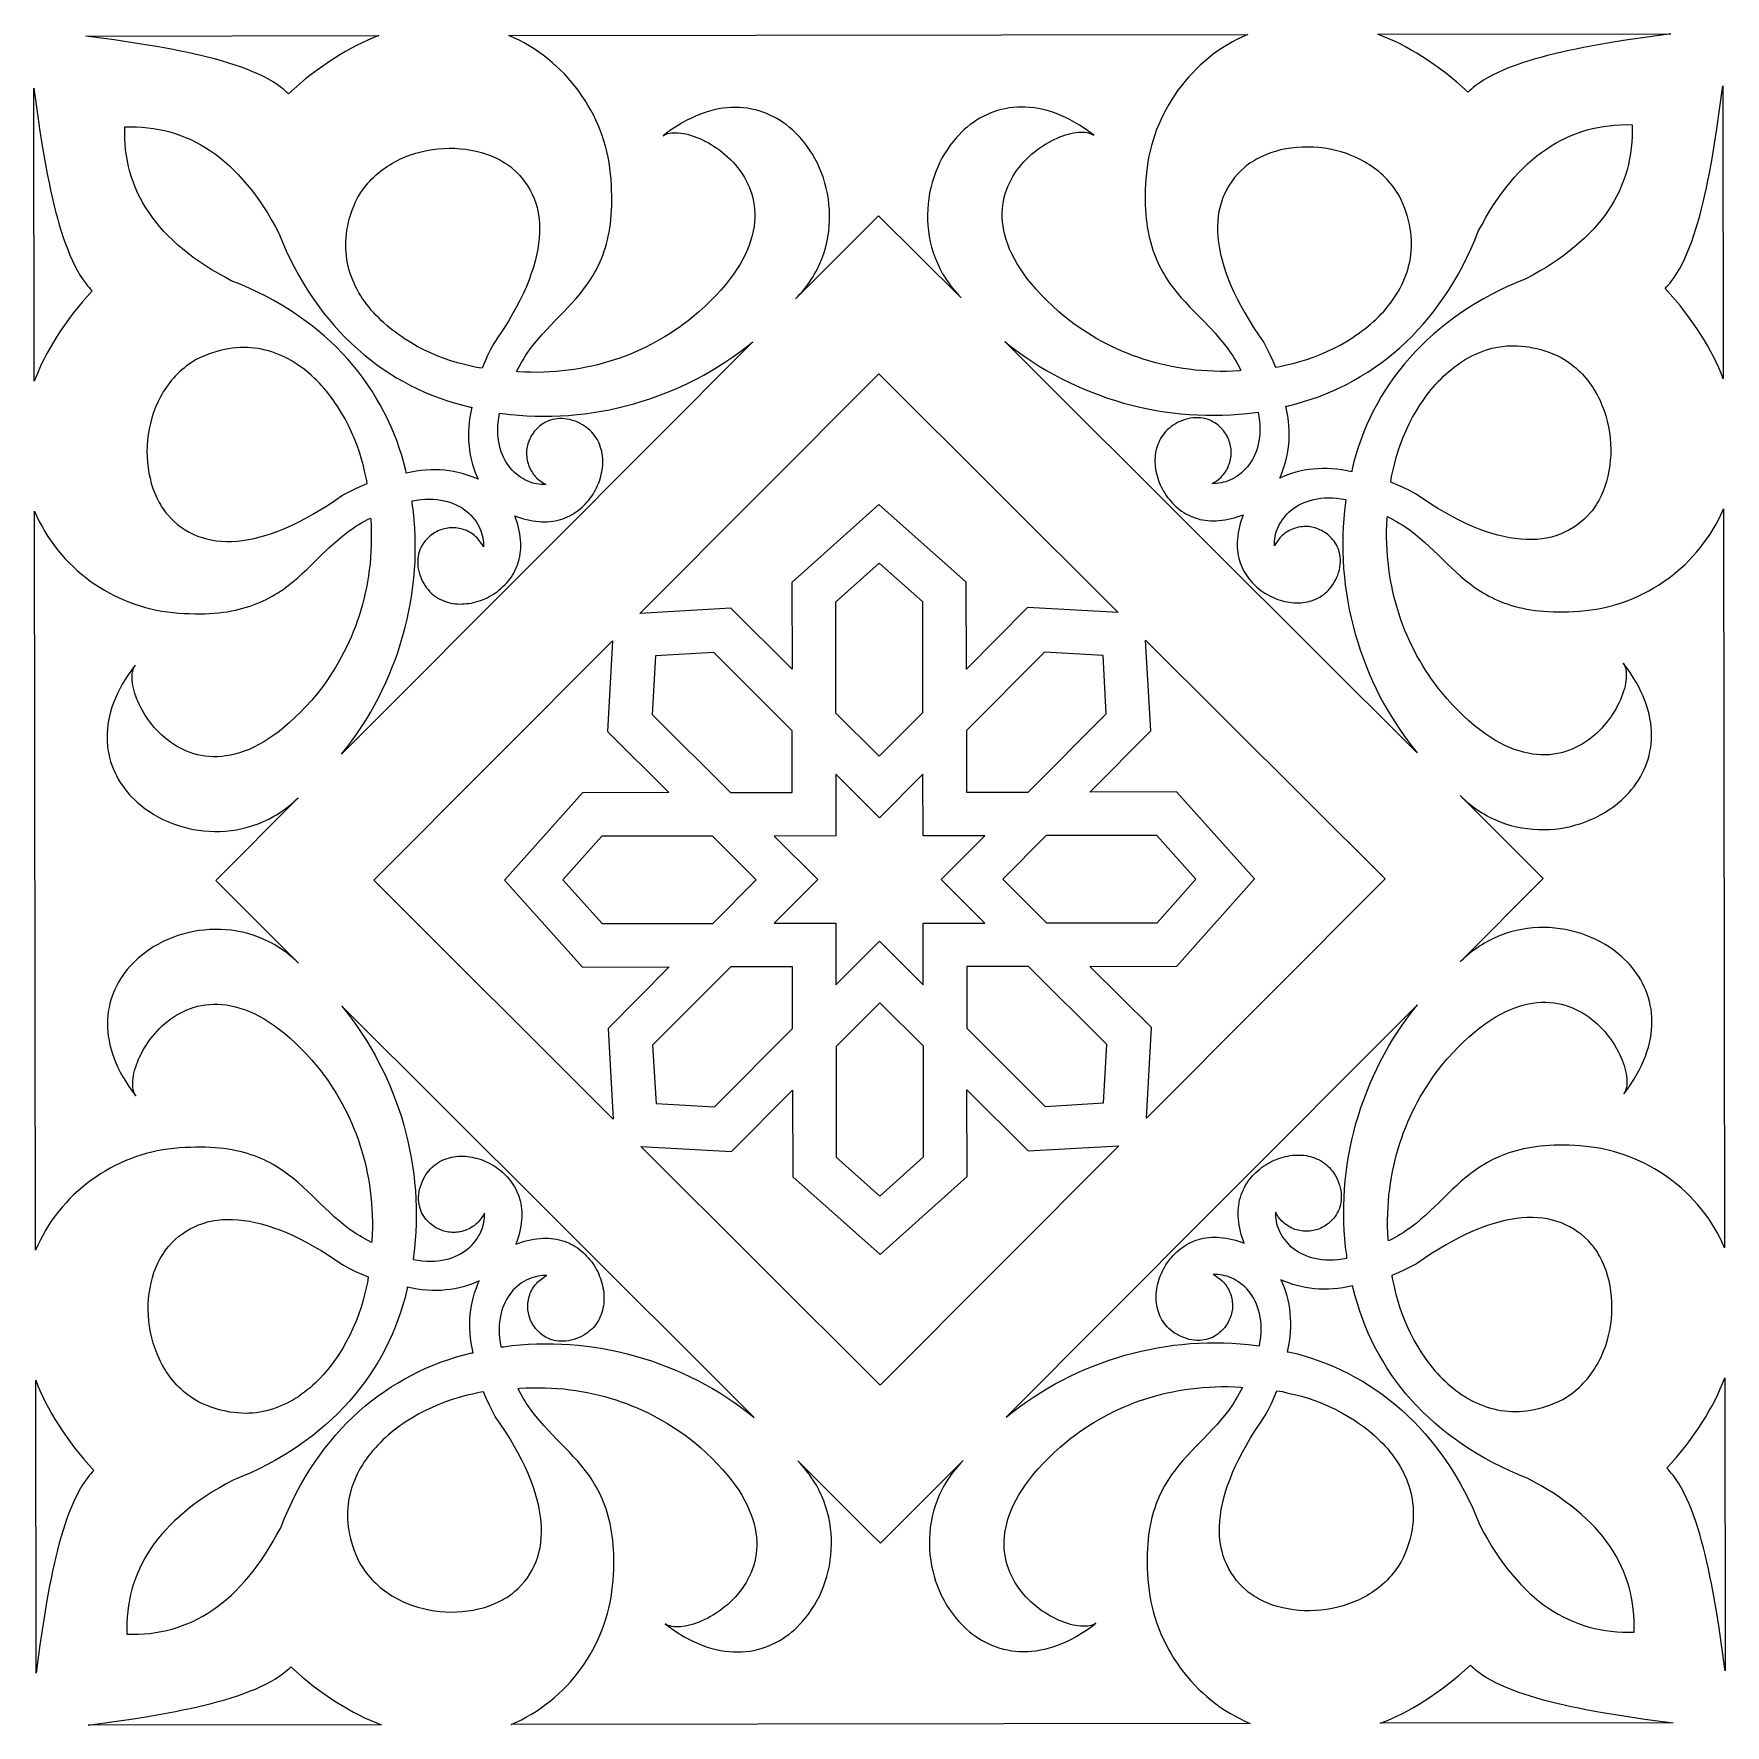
# Model space of a CAD drawing. Extents: x -117 to 117, y -119 to 115.
import ezdxf

# ---------------------------------------------------------------- set-up
doc = ezdxf.new("R2010")
doc.units = 0
doc.header["$MEASUREMENT"] = 0
doc.layers.add('LAYER_1', color=18, linetype='CONTINUOUS')

msp = doc.modelspace()

# ---------------------------------------------------------------- linework, layer by layer
at = {"layer": 'LAYER_1'}
for points in [[(-109.41, 114.97), (-68.88, 115.03), (-69.64, 114.73), (-70.4, 114.4), (-71.17, 114.05), (-71.94, 113.67), (-72.72, 113.26), (-73.49, 112.83), (-74.27, 112.37), (-75.05, 111.89), (-75.84, 111.37), (-76.62, 110.83), (-77.41, 110.26), (-78.2, 109.66), (-78.99, 109.04), (-79.78, 108.38), (-80.57, 107.69), (-81.36, 106.97), (-81.58, 107.19), (-81.82, 107.41), (-82.07, 107.62), (-82.33, 107.83), (-82.88, 108.24), (-83.48, 108.63), (-84.12, 109), (-84.8, 109.36), (-85.51, 109.71), (-86.27, 110.04), (-87.05, 110.36), (-87.87, 110.66), (-88.72, 110.95), (-89.59, 111.24), (-90.49, 111.51), (-91.41, 111.76), (-92.36, 112.01), (-93.32, 112.25), (-94.29, 112.48), (-95.29, 112.69), (-96.29, 112.9), (-97.3, 113.1), (-99.34, 113.48), (-101.4, 113.82), (-103.45, 114.14), (-105.48, 114.44)], [(-50.9, 115.05), (51.33, 115.2), (50.61, 114.88), (49.89, 114.53), (49.19, 114.16), (48.51, 113.76), (47.84, 113.34), (47.19, 112.91), (46.56, 112.45), (45.94, 111.97), (45.34, 111.47), (44.76, 110.95), (44.2, 110.41), (43.66, 109.85), (43.13, 109.28), (42.62, 108.69), (42.14, 108.09), (41.67, 107.47), (41.23, 106.84), (40.8, 106.19), (40.4, 105.53), (40.02, 104.85), (39.66, 104.17), (39.33, 103.47), (39.01, 102.76), (38.72, 102.05), (38.46, 101.32), (38.22, 100.59), (38, 99.84), (37.81, 99.09), (37.65, 98.34), (37.51, 97.57), (37.39, 96.81), (37.31, 96.03), (37.24, 95.24), (37.19, 94.48), (37.15, 93.73), (37.14, 93.01), (37.14, 92.31), (37.15, 91.63), (37.18, 90.97), (37.22, 90.33), (37.28, 89.71), (37.35, 89.11), (37.43, 88.52), (37.53, 87.96), (37.64, 87.41), (37.76, 86.87), (37.9, 86.36), (38.04, 85.85), (38.2, 85.37), (38.36, 84.89), (38.54, 84.43), (38.73, 83.99), (38.92, 83.55), (39.13, 83.13), (39.34, 82.72), (39.56, 82.32), (39.79, 81.93), (40.02, 81.55), (40.52, 80.81), (41.03, 80.11), (41.57, 79.44), (42.13, 78.79), (42.7, 78.15), (43.28, 77.53), (43.86, 76.92), (45.05, 75.71), (46.24, 74.49), (46.82, 73.86), (47.39, 73.21), (47.94, 72.54), (48.48, 71.84), (48.99, 71.11), (49.24, 70.74), (49.48, 70.35), (49.72, 69.96), (49.95, 69.55), (50.17, 69.13), (50.38, 68.7), (50.18, 68.67), (49.28, 68.63), (48.39, 68.6), (47.51, 68.6), (46.63, 68.62), (45.77, 68.65), (44.91, 68.71), (44.07, 68.78), (43.23, 68.88), (42.4, 68.99), (41.58, 69.13), (40.77, 69.28), (39.97, 69.44), (39.18, 69.63), (38.4, 69.83), (37.62, 70.05), (36.86, 70.29), (36.11, 70.54), (35.37, 70.81), (34.63, 71.1), (33.91, 71.4), (33.2, 71.71), (32.5, 72.05), (31.8, 72.39), (31.12, 72.75), (30.45, 73.12), (29.79, 73.51), (29.14, 73.91), (28.5, 74.33), (27.87, 74.75), (27.26, 75.19), (26.65, 75.64), (26.05, 76.11), (25.15, 76.88), (24.3, 77.65), (23.51, 78.41), (22.78, 79.16), (22.09, 79.91), (21.46, 80.64), (20.88, 81.37), (20.35, 82.08), (19.87, 82.79), (19.43, 83.49), (19.04, 84.17), (18.69, 84.85), (18.39, 85.52), (18.13, 86.18), (17.91, 86.82), (17.73, 87.46), (17.58, 88.08), (17.48, 88.69), (17.4, 89.3), (17.37, 89.89), (17.36, 90.46), (17.39, 91.03), (17.44, 91.58), (17.53, 92.13), (17.64, 92.66), (17.78, 93.17), (17.95, 93.67), (18.14, 94.16), (18.35, 94.64), (18.58, 95.1), (18.83, 95.55), (19.11, 95.99), (19.4, 96.41), (19.7, 96.81), (20.02, 97.2), (20.35, 97.58), (20.7, 97.94), (21.06, 98.29), (21.42, 98.62), (21.8, 98.93), (22.18, 99.23), (22.57, 99.52), (22.96, 99.78), (23.36, 100.03), (23.76, 100.27), (24.16, 100.48), (24.56, 100.68), (24.95, 100.86), (25.35, 101.03), (25.74, 101.18), (26.12, 101.3), (26.5, 101.42), (26.87, 101.51), (27.23, 101.58), (27.58, 101.64), (27.92, 101.67), (28.24, 101.69), (28.55, 101.69), (28.84, 101.67), (29.12, 101.63), (29.38, 101.56), (29.62, 101.48), (29.83, 101.38), (30.03, 101.26), (29.36, 101.76), (28.7, 102.22), (28.04, 102.65), (27.39, 103.04), (26.74, 103.39), (26.1, 103.71), (25.46, 104), (24.83, 104.25), (24.2, 104.48), (23.58, 104.66), (22.97, 104.82), (22.36, 104.95), (21.76, 105.04), (21.16, 105.11), (20.58, 105.15), (20, 105.16), (19.43, 105.14), (18.87, 105.1), (18.32, 105.03), (17.78, 104.93), (17.25, 104.81), (16.73, 104.67), (16.22, 104.5), (15.71, 104.31), (15.22, 104.09), (14.74, 103.86), (14.28, 103.6), (13.82, 103.33), (13.37, 103.03), (12.94, 102.72), (12.52, 102.38), (12.12, 102.03), (11.07, 100.97), (10.61, 100.44), (10.18, 99.88), (9.77, 99.3), (9.39, 98.69), (9.03, 98.07), (8.7, 97.43), (8.4, 96.77), (8.13, 96.1), (7.88, 95.41), (7.67, 94.7), (7.48, 93.99), (7.32, 93.27), (7.2, 92.53), (7.11, 91.79), (7.05, 91.04), (7.02, 90.29), (7.03, 89.54), (7.07, 88.78), (7.15, 88.02), (7.26, 87.27), (7.41, 86.51), (7.6, 85.76), (7.83, 85.02), (8.09, 84.28), (8.39, 83.55), (8.73, 82.82), (9.12, 82.11), (9.32, 81.76), (9.54, 81.41), (9.77, 81.07), (10.01, 80.73), (10.26, 80.39), (10.52, 80.05), (10.79, 79.72), (11.07, 79.4), (11.36, 79.08), (11.66, 78.76), (0.26, 90.13), (0.25, 90.13), (-11.22, 78.63), (-10.91, 78.95), (-10.61, 79.27), (-10.33, 79.6), (-10.05, 79.93), (-9.79, 80.26), (-9.54, 80.6), (-9.3, 80.94), (-9.07, 81.29), (-8.85, 81.64), (-8.64, 81.99), (-8.44, 82.35), (-8.25, 82.71), (-7.9, 83.43), (-7.6, 84.17), (-7.33, 84.91), (-7.1, 85.66), (-6.91, 86.41), (-6.76, 87.17), (-6.64, 87.93), (-6.57, 88.69), (-6.52, 89.45), (-6.51, 90.21), (-6.54, 90.97), (-6.6, 91.72), (-6.69, 92.46), (-6.82, 93.2), (-6.97, 93.93), (-7.16, 94.65), (-7.38, 95.35), (-7.63, 96.05), (-7.9, 96.72), (-8.21, 97.39), (-8.54, 98.03), (-8.9, 98.66), (-9.28, 99.26), (-9.69, 99.85), (-10.13, 100.41), (-10.59, 100.94), (-11.64, 102), (-12.05, 102.35), (-12.47, 102.68), (-12.9, 102.99), (-13.35, 103.29), (-13.81, 103.56), (-14.28, 103.82), (-14.76, 104.05), (-15.25, 104.26), (-15.75, 104.45), (-16.26, 104.62), (-16.78, 104.76), (-17.32, 104.88), (-17.86, 104.98), (-18.41, 105.05), (-18.97, 105.09), (-19.54, 105.1), (-20.12, 105.09), (-20.7, 105.05), (-21.29, 104.98), (-21.89, 104.89), (-22.5, 104.76), (-23.11, 104.6), (-23.73, 104.41), (-24.36, 104.18), (-24.99, 103.93), (-25.63, 103.64), (-26.27, 103.32), (-26.92, 102.96), (-27.57, 102.57), (-28.23, 102.14), (-28.89, 101.68), (-29.55, 101.17), (-29.36, 101.3), (-29.14, 101.4), (-28.9, 101.48), (-28.64, 101.54), (-28.37, 101.59), (-28.07, 101.61), (-27.76, 101.61), (-27.44, 101.6), (-27.1, 101.56), (-26.75, 101.51), (-26.39, 101.43), (-26.02, 101.34), (-25.65, 101.23), (-25.26, 101.1), (-24.87, 100.96), (-24.48, 100.79), (-24.08, 100.61), (-23.68, 100.41), (-23.28, 100.2), (-22.88, 99.97), (-22.48, 99.72), (-22.09, 99.45), (-21.7, 99.17), (-21.32, 98.87), (-20.94, 98.56), (-20.57, 98.23), (-20.21, 97.88), (-19.87, 97.52), (-19.53, 97.15), (-19.21, 96.76), (-18.9, 96.35), (-18.61, 95.93), (-18.34, 95.5), (-18.09, 95.05), (-17.85, 94.59), (-17.64, 94.11), (-17.45, 93.62), (-17.28, 93.12), (-17.14, 92.61), (-17.03, 92.08), (-16.94, 91.54), (-16.88, 90.98), (-16.85, 90.42), (-16.86, 89.84), (-16.89, 89.25), (-16.96, 88.65), (-17.07, 88.03), (-17.21, 87.41), (-17.39, 86.77), (-17.61, 86.13), (-17.87, 85.47), (-18.17, 84.8), (-18.52, 84.12), (-18.9, 83.43), (-19.34, 82.74), (-19.82, 82.03), (-20.35, 81.31), (-20.93, 80.58), (-21.56, 79.85), (-22.24, 79.1), (-22.97, 78.35), (-23.76, 77.58), (-24.6, 76.81), (-25.51, 76.04), (-26.1, 75.57), (-26.71, 75.12), (-27.32, 74.68), (-27.95, 74.25), (-28.59, 73.83), (-29.24, 73.43), (-29.89, 73.04), (-30.56, 72.66), (-31.25, 72.3), (-31.94, 71.95), (-32.64, 71.62), (-33.35, 71.3), (-34.07, 71), (-34.8, 70.71), (-35.54, 70.44), (-36.3, 70.19), (-37.06, 69.95), (-37.83, 69.73), (-38.61, 69.52), (-39.4, 69.33), (-40.2, 69.16), (-41.01, 69.01), (-41.83, 68.87), (-42.66, 68.76), (-43.5, 68.66), (-44.34, 68.58), (-45.2, 68.52), (-46.06, 68.48), (-46.94, 68.46), (-47.82, 68.47), (-48.71, 68.49), (-49.61, 68.53), (-49.81, 68.56), (-49.6, 68.99), (-49.38, 69.41), (-49.15, 69.81), (-48.92, 70.21), (-48.68, 70.6), (-48.43, 70.97), (-47.92, 71.7), (-47.38, 72.4), (-46.83, 73.07), (-46.26, 73.72), (-45.68, 74.35), (-44.5, 75.58), (-43.32, 76.8), (-42.73, 77.41), (-42.15, 78.03), (-41.58, 78.67), (-41.03, 79.32), (-40.5, 80), (-39.98, 80.7), (-39.49, 81.44), (-39.26, 81.82), (-39.03, 82.21), (-38.81, 82.61), (-38.6, 83.02), (-38.39, 83.44), (-38.2, 83.88), (-38.02, 84.32), (-37.84, 84.78), (-37.68, 85.26), (-37.52, 85.75), (-37.38, 86.25), (-37.25, 86.77), (-37.12, 87.3), (-37.02, 87.85), (-36.92, 88.42), (-36.84, 89), (-36.77, 89.6), (-36.71, 90.22), (-36.67, 90.86), (-36.65, 91.52), (-36.63, 92.2), (-36.64, 92.9), (-36.66, 93.63), (-36.69, 94.37), (-36.75, 95.14), (-36.82, 95.93), (-36.9, 96.7), (-37.02, 97.47), (-37.16, 98.23), (-37.33, 98.99), (-37.52, 99.74), (-37.74, 100.48), (-37.98, 101.21), (-38.25, 101.94), (-38.54, 102.65), (-38.86, 103.36), (-39.19, 104.06), (-39.56, 104.74), (-39.94, 105.41), (-40.34, 106.07), (-40.77, 106.72), (-41.21, 107.35), (-41.68, 107.97), (-42.17, 108.57), (-42.68, 109.16), (-43.2, 109.73), (-43.75, 110.28), (-44.32, 110.82), (-44.9, 111.34), (-45.5, 111.84), (-46.12, 112.31), (-46.75, 112.77), (-47.4, 113.21), (-48.07, 113.62), (-48.75, 114.02), (-49.45, 114.39), (-50.17, 114.73)], [(69.31, 115.23), (109.85, 115.28), (105.93, 114.74), (103.9, 114.44), (101.85, 114.11), (99.79, 113.76), (97.75, 113.38), (96.73, 113.18), (95.73, 112.97), (94.74, 112.75), (93.76, 112.52), (92.8, 112.28), (91.86, 112.03), (90.94, 111.77), (90.04, 111.49), (89.17, 111.21), (88.32, 110.91), (87.5, 110.61), (86.72, 110.29), (85.97, 109.95), (85.25, 109.6), (84.57, 109.24), (83.93, 108.87), (83.33, 108.47), (82.78, 108.07), (82.52, 107.86), (82.28, 107.65), (82.04, 107.43), (81.82, 107.21), (81.02, 107.92), (80.23, 108.61), (79.44, 109.26), (78.65, 109.89), (77.86, 110.49), (77.07, 111.05), (76.28, 111.59), (75.5, 112.1), (74.71, 112.59), (73.93, 113.04), (73.15, 113.47), (72.38, 113.88), (71.61, 114.25), (70.84, 114.6), (70.07, 114.93)], [(-116.52, 67.24), (-116.58, 107.77), (-116.04, 103.85), (-115.73, 101.82), (-115.41, 99.77), (-115.06, 97.72), (-114.68, 95.67), (-114.48, 94.66), (-114.26, 93.66), (-114.04, 92.67), (-113.81, 91.69), (-113.57, 90.73), (-113.32, 89.79), (-113.06, 88.87), (-112.79, 87.97), (-112.51, 87.1), (-112.21, 86.25), (-111.9, 85.44), (-111.58, 84.65), (-111.25, 83.9), (-110.9, 83.18), (-110.54, 82.5), (-110.16, 81.86), (-109.77, 81.27), (-109.36, 80.71), (-109.16, 80.45), (-108.94, 80.21), (-108.73, 79.97), (-108.5, 79.75), (-109.22, 78.96), (-109.91, 78.16), (-110.56, 77.37), (-111.19, 76.58), (-111.78, 75.79), (-112.35, 75), (-112.89, 74.21), (-113.4, 73.43), (-113.88, 72.65), (-114.34, 71.87), (-114.77, 71.09), (-115.17, 70.31), (-115.55, 69.54), (-115.9, 68.77), (-116.22, 68)], [(117.04, 108.11), (117.1, 67.57), (116.8, 68.34), (116.47, 69.1), (116.12, 69.87), (115.74, 70.64), (115.33, 71.41), (114.9, 72.19), (114.44, 72.97), (113.96, 73.75), (113.44, 74.54), (112.9, 75.32), (112.33, 76.11), (111.73, 76.9), (111.11, 77.69), (110.45, 78.48), (109.76, 79.27), (109.04, 80.06), (109.26, 80.28), (109.48, 80.52), (109.69, 80.77), (109.9, 81.03), (110.31, 81.58), (110.69, 82.18), (111.07, 82.82), (111.43, 83.5), (111.77, 84.22), (112.11, 84.97), (112.43, 85.76), (112.73, 86.58), (113.02, 87.42), (113.31, 88.3), (113.57, 89.2), (113.83, 90.12), (114.08, 91.06), (114.32, 92.02), (114.54, 93), (114.76, 93.99), (114.97, 94.99), (115.17, 96.01), (115.55, 98.05), (115.89, 100.11), (116.21, 102.16), (116.5, 104.19)], [(-55.14, 53.68), (-55.67, 53.91), (-56.21, 54.12), (-56.77, 54.31), (-57.35, 54.48), (-57.93, 54.63), (-58.53, 54.75), (-59.14, 54.85), (-59.76, 54.92), (-60.4, 54.97), (-61.04, 54.99), (-61.69, 54.98), (-62.36, 54.94), (-63.03, 54.88), (-63.71, 54.78), (-64.4, 54.66), (-65.1, 54.5), (-65.09, 54.65), (-65.1, 54.72), (-65.14, 54.89), (-65.41, 55.94), (-65.7, 56.98), (-66.03, 58.01), (-66.39, 59.03), (-66.78, 60.04), (-67.21, 61.04), (-67.66, 62.03), (-68.15, 63), (-68.66, 63.97), (-69.21, 64.91), (-69.79, 65.85), (-70.41, 66.77), (-71.05, 67.67), (-71.72, 68.56), (-72.43, 69.43), (-73.17, 70.28), (-73.94, 71.12), (-74.74, 71.94), (-75.57, 72.74), (-76.44, 73.52), (-77.33, 74.28), (-78.26, 75.02), (-79.22, 75.74), (-80.21, 76.43), (-81.23, 77.11), (-82.29, 77.76), (-83.37, 78.38), (-84.49, 78.99), (-85.64, 79.56), (-86.82, 80.12), (-88.03, 80.64), (-89.27, 81.14), (-90.23, 81.66), (-91.15, 82.18), (-92.05, 82.71), (-92.9, 83.26), (-93.73, 83.81), (-94.52, 84.37), (-95.28, 84.95), (-96.01, 85.53), (-96.7, 86.12), (-97.36, 86.73), (-97.99, 87.34), (-98.59, 87.96), (-99.15, 88.59), (-99.68, 89.24), (-100.18, 89.89), (-100.65, 90.55), (-101.09, 91.22), (-101.5, 91.9), (-101.87, 92.59), (-102.22, 93.29), (-102.53, 94), (-102.81, 94.71), (-103.07, 95.44), (-103.29, 96.18), (-103.48, 96.92), (-103.64, 97.68), (-103.78, 98.44), (-103.88, 99.22), (-103.95, 100), (-104, 100.79), (-104.01, 101.59), (-104, 102.4), (-103.19, 102.42), (-102.39, 102.41), (-101.6, 102.36), (-100.81, 102.29), (-100.04, 102.19), (-99.27, 102.06), (-98.52, 101.9), (-97.77, 101.71), (-97.03, 101.49), (-96.31, 101.24), (-95.59, 100.96), (-94.88, 100.65), (-94.18, 100.3), (-93.49, 99.93), (-92.81, 99.53), (-92.13, 99.09), (-91.47, 98.62), (-90.82, 98.12), (-90.18, 97.59), (-89.54, 97.03), (-88.92, 96.44), (-88.3, 95.81), (-87.7, 95.15), (-87.1, 94.46), (-86.52, 93.74), (-85.94, 92.98), (-85.38, 92.19), (-84.82, 91.36), (-84.28, 90.51), (-83.74, 89.62), (-83.21, 88.69), (-82.7, 87.73), (-82.19, 86.49), (-81.66, 85.28), (-81.11, 84.11), (-80.53, 82.96), (-79.92, 81.84), (-79.29, 80.76), (-78.64, 79.71), (-77.96, 78.69), (-77.26, 77.7), (-76.54, 76.74), (-75.8, 75.82), (-75.04, 74.93), (-74.25, 74.06), (-73.45, 73.23), (-72.63, 72.43), (-71.79, 71.67), (-70.94, 70.93), (-70.06, 70.23), (-69.17, 69.55), (-68.27, 68.91), (-67.35, 68.3), (-66.41, 67.72), (-65.46, 67.18), (-64.5, 66.66), (-63.52, 66.18), (-62.53, 65.73), (-61.53, 65.31), (-60.52, 64.92), (-59.5, 64.56), (-58.46, 64.24), (-57.42, 63.95), (-56.37, 63.68), (-56.2, 63.64), (-56.13, 63.63), (-55.99, 63.64), (-56.14, 62.94), (-56.26, 62.25), (-56.36, 61.57), (-56.42, 60.9), (-56.45, 60.23), (-56.46, 59.58), (-56.44, 58.94), (-56.39, 58.3), (-56.31, 57.68), (-56.21, 57.07), (-56.09, 56.47), (-55.94, 55.89), (-55.77, 55.32), (-55.58, 54.76), (-55.37, 54.21)], [(55.75, 53.84), (55.98, 54.37), (56.19, 54.92), (56.38, 55.48), (56.55, 56.05), (56.7, 56.64), (56.82, 57.23), (56.92, 57.84), (56.99, 58.47), (57.04, 59.1), (57.06, 59.74), (57.05, 60.4), (57.01, 61.06), (56.95, 61.73), (56.85, 62.41), (56.73, 63.1), (56.57, 63.8), (56.72, 63.79), (56.79, 63.8), (56.96, 63.85), (58.01, 64.11), (59.05, 64.41), (60.08, 64.73), (61.1, 65.09), (62.11, 65.49), (63.11, 65.91), (64.1, 66.36), (65.07, 66.85), (66.03, 67.37), (66.98, 67.92), (67.92, 68.5), (68.84, 69.11), (69.74, 69.75), (70.63, 70.43), (71.5, 71.13), (72.35, 71.87), (73.19, 72.64), (74.01, 73.44), (74.81, 74.28), (75.59, 75.14), (76.35, 76.04), (77.09, 76.96), (77.8, 77.92), (78.5, 78.91), (79.17, 79.94), (79.82, 80.99), (80.45, 82.07), (81.05, 83.19), (81.63, 84.34), (82.18, 85.52), (82.71, 86.73), (83.21, 87.97), (83.73, 88.93), (84.25, 89.86), (84.78, 90.75), (85.33, 91.61), (85.88, 92.43), (86.44, 93.22), (87.02, 93.98), (87.6, 94.71), (88.19, 95.4), (88.79, 96.06), (89.41, 96.69), (90.03, 97.29), (90.66, 97.85), (91.3, 98.39), (91.96, 98.89), (92.62, 99.35), (93.29, 99.79), (93.97, 100.2), (94.66, 100.57), (95.36, 100.92), (96.06, 101.23), (96.78, 101.52), (97.51, 101.77), (98.25, 101.99), (98.99, 102.18), (99.75, 102.35), (100.51, 102.48), (101.29, 102.58), (102.07, 102.66), (102.86, 102.7), (103.66, 102.72), (104.47, 102.7), (104.49, 101.89), (104.47, 101.09), (104.43, 100.3), (104.36, 99.52), (104.26, 98.74), (104.13, 97.98), (103.97, 97.22), (103.78, 96.47), (103.56, 95.74), (103.31, 95.01), (103.03, 94.29), (102.72, 93.58), (102.37, 92.88), (102, 92.19), (101.6, 91.51), (101.16, 90.84), (100.69, 90.17), (100.19, 89.52), (99.66, 88.88), (99.1, 88.24), (98.51, 87.62), (97.88, 87), (97.22, 86.4), (96.53, 85.8), (95.8, 85.22), (95.05, 84.64), (94.26, 84.08), (93.43, 83.52), (92.58, 82.98), (91.69, 82.44), (90.76, 81.91), (89.8, 81.4), (88.56, 80.9), (87.35, 80.36), (86.17, 79.81), (85.03, 79.23), (83.91, 78.62), (82.83, 77.99), (81.78, 77.34), (80.76, 76.66), (79.77, 75.96), (78.81, 75.24), (77.89, 74.5), (76.99, 73.74), (76.13, 72.95), (75.3, 72.15), (74.5, 71.33), (73.74, 70.49), (73, 69.64), (72.3, 68.76), (71.62, 67.87), (70.98, 66.97), (70.37, 66.05), (69.79, 65.11), (69.25, 64.16), (68.73, 63.2), (68.25, 62.22), (67.8, 61.23), (67.38, 60.23), (66.99, 59.22), (66.63, 58.2), (66.31, 57.17), (66.01, 56.12), (65.75, 55.07), (65.71, 54.9), (65.7, 54.83), (65.71, 54.69), (65.01, 54.84), (64.32, 54.97), (63.64, 55.06), (62.97, 55.12), (62.3, 55.16), (61.65, 55.16), (61.01, 55.14), (60.37, 55.09), (59.75, 55.02), (59.14, 54.92), (58.54, 54.79), (57.96, 54.65), (57.39, 54.48), (56.83, 54.28), (56.28, 54.07)], [(-54.58, 69.02), (-54.98, 69.07), (-55.37, 69.15), (-56.11, 69.34), (-57.03, 69.54), (-57.96, 69.79), (-58.9, 70.07), (-59.84, 70.39), (-60.78, 70.75), (-61.71, 71.15), (-62.64, 71.59), (-63.54, 72.06), (-64.44, 72.57), (-65.31, 73.12), (-65.74, 73.4), (-66.16, 73.69), (-66.57, 74), (-66.98, 74.31), (-67.37, 74.62), (-67.76, 74.95), (-68.15, 75.29), (-68.52, 75.63), (-68.88, 75.98), (-69.23, 76.34), (-69.57, 76.71), (-69.9, 77.08), (-70.22, 77.46), (-70.52, 77.85), (-70.82, 78.25), (-71.1, 78.65), (-71.37, 79.06), (-71.62, 79.48), (-71.86, 79.91), (-72.08, 80.34), (-72.29, 80.78), (-72.48, 81.23), (-72.66, 81.68), (-72.82, 82.14), (-72.96, 82.61), (-73.09, 83.08), (-73.2, 83.56), (-73.28, 84.05), (-73.35, 84.54), (-73.4, 85.04), (-73.43, 85.54), (-73.44, 86.05), (-73.43, 86.57), (-73.4, 87.09), (-73.35, 87.62), (-73.27, 88.15), (-73.17, 88.69), (-73.05, 89.24), (-72.9, 89.79), (-72.73, 90.34), (-72.54, 90.9), (-72.32, 91.47), (-72.08, 92.04), (-71.81, 92.62), (-71.59, 92.98), (-71.37, 93.33), (-71.13, 93.67), (-70.89, 94), (-70.63, 94.31), (-70.37, 94.62), (-70.1, 94.92), (-69.82, 95.21), (-69.53, 95.49), (-69.24, 95.76), (-68.94, 96.02), (-68.63, 96.27), (-68.32, 96.51), (-67.99, 96.75), (-67.67, 96.97), (-67.33, 97.18), (-66.99, 97.38), (-66.65, 97.57), (-66.3, 97.76), (-65.95, 97.93), (-65.23, 98.25), (-64.49, 98.53), (-63.75, 98.77), (-62.99, 98.98), (-62.22, 99.15), (-61.45, 99.28), (-60.68, 99.37), (-59.91, 99.43), (-59.14, 99.46), (-58.37, 99.45), (-57.61, 99.4), (-56.86, 99.32), (-56.12, 99.21), (-55.39, 99.06), (-54.68, 98.87), (-53.99, 98.66), (-53.32, 98.41), (-52.67, 98.12), (-52.05, 97.81), (-51.75, 97.64), (-51.46, 97.46), (-51.17, 97.27), (-50.89, 97.08), (-50.62, 96.87), (-50.36, 96.66), (-49.87, 96.21), (-49.42, 95.74), (-48.99, 95.25), (-48.6, 94.74), (-48.25, 94.21), (-47.92, 93.66), (-47.64, 93.09), (-47.38, 92.49), (-47.16, 91.88), (-46.98, 91.25), (-46.84, 90.59), (-46.73, 89.92), (-46.66, 89.23), (-46.62, 88.52), (-46.63, 87.79), (-46.67, 87.04), (-46.76, 86.27), (-46.88, 85.48), (-47.04, 84.67), (-47.24, 83.84), (-47.48, 82.99), (-47.77, 82.13), (-48.09, 81.24), (-48.46, 80.34), (-48.87, 79.42), (-49.32, 78.48), (-49.82, 77.52), (-50.36, 76.54), (-50.95, 75.55), (-51.57, 74.53), (-52.25, 73.5), (-52.97, 72.46), (-53.41, 71.61), (-53.82, 70.77), (-54.21, 69.92)], [(55.15, 69.18), (55.55, 69.23), (55.93, 69.31), (56.67, 69.5), (57.6, 69.7), (58.53, 69.95), (59.47, 70.24), (60.41, 70.56), (61.34, 70.93), (62.28, 71.33), (63.2, 71.77), (64.11, 72.24), (65, 72.75), (65.87, 73.3), (66.29, 73.59), (66.71, 73.88), (67.12, 74.19), (67.53, 74.5), (67.93, 74.82), (68.32, 75.14), (68.7, 75.48), (69.07, 75.82), (69.43, 76.18), (69.78, 76.54), (70.12, 76.9), (70.45, 77.28), (70.76, 77.66), (71.07, 78.05), (71.36, 78.45), (71.64, 78.86), (71.91, 79.27), (72.16, 79.69), (72.39, 80.11), (72.62, 80.55), (72.82, 80.99), (73.02, 81.44), (73.19, 81.89), (73.35, 82.35), (73.49, 82.82), (73.62, 83.29), (73.72, 83.77), (73.81, 84.26), (73.88, 84.75), (73.93, 85.25), (73.95, 85.75), (73.96, 86.26), (73.95, 86.78), (73.92, 87.3), (73.86, 87.83), (73.78, 88.36), (73.68, 88.9), (73.56, 89.45), (73.41, 90), (73.24, 90.55), (73.05, 91.11), (72.83, 91.68), (72.58, 92.25), (72.31, 92.82), (72.09, 93.18), (71.86, 93.53), (71.63, 93.87), (71.38, 94.2), (71.13, 94.52), (70.87, 94.83), (70.59, 95.12), (70.31, 95.41), (70.03, 95.69), (69.73, 95.96), (69.43, 96.22), (69.12, 96.47), (68.8, 96.71), (68.48, 96.94), (68.15, 97.16), (67.82, 97.37), (67.48, 97.57), (67.14, 97.76), (66.79, 97.94), (66.43, 98.12), (65.71, 98.43), (64.98, 98.71), (64.23, 98.95), (63.47, 99.16), (62.7, 99.32), (61.93, 99.45), (61.16, 99.55), (60.39, 99.61), (59.62, 99.63), (58.85, 99.61), (58.09, 99.57), (57.34, 99.48), (56.6, 99.37), (55.87, 99.22), (55.16, 99.03), (54.47, 98.81), (53.8, 98.56), (53.16, 98.27), (52.54, 97.95), (52.24, 97.78), (51.94, 97.6), (51.66, 97.42), (51.38, 97.22), (51.11, 97.02), (50.85, 96.8), (50.36, 96.35), (49.91, 95.88), (49.49, 95.39), (49.1, 94.88), (48.74, 94.35), (48.42, 93.79), (48.13, 93.22), (47.88, 92.63), (47.67, 92.01), (47.49, 91.38), (47.34, 90.73), (47.24, 90.05), (47.17, 89.36), (47.14, 88.65), (47.14, 87.92), (47.19, 87.17), (47.27, 86.4), (47.4, 85.61), (47.56, 84.8), (47.77, 83.97), (48.01, 83.13), (48.3, 82.26), (48.63, 81.38), (49, 80.48), (49.41, 79.56), (49.87, 78.62), (50.36, 77.66), (50.91, 76.69), (51.5, 75.69), (52.13, 74.68), (52.81, 73.65), (53.53, 72.6), (53.97, 71.76), (54.38, 70.92), (54.78, 70.07)], [(-45.59, 44.16), (-74.03, 15.64), (-73.3, 16.56), (-72.59, 17.49), (-71.91, 18.45), (-71.26, 19.42), (-70.63, 20.4), (-70.03, 21.41), (-69.46, 22.42), (-68.91, 23.45), (-68.39, 24.49), (-67.9, 25.55), (-67.43, 26.61), (-67, 27.69), (-66.58, 28.78), (-66.2, 29.87), (-65.85, 30.97), (-65.52, 32.08), (-65.22, 33.2), (-64.95, 34.33), (-64.71, 35.46), (-64.49, 36.59), (-64.31, 37.73), (-64.15, 38.87), (-64.03, 40.01), (-63.93, 41.16), (-63.86, 42.31), (-63.83, 43.45), (-63.82, 44.6), (-63.84, 45.74), (-63.89, 46.89), (-63.98, 48.03), (-64.09, 49.16), (-64.23, 50.3), (-64.27, 50.7), (-63.64, 50.8), (-63.03, 50.87), (-62.44, 50.92), (-61.88, 50.93), (-61.33, 50.91), (-60.8, 50.87), (-60.3, 50.8), (-59.82, 50.71), (-59.35, 50.59), (-58.91, 50.45), (-58.49, 50.29), (-58.09, 50.11), (-57.71, 49.91), (-57.35, 49.7), (-57.01, 49.46), (-56.69, 49.22), (-56.39, 48.96), (-56.12, 48.69), (-55.86, 48.4), (-55.62, 48.11), (-55.41, 47.81), (-55.21, 47.5), (-55.04, 47.19), (-54.88, 46.87), (-54.75, 46.55), (-54.64, 46.23), (-54.55, 45.91), (-54.47, 45.59), (-54.42, 45.27), (-54.39, 44.95), (-54.38, 44.63), (-54.39, 44.33), (-54.58, 44.65), (-54.78, 44.97), (-55.01, 45.27), (-55.27, 45.56), (-55.45, 45.73), (-55.63, 45.89), (-55.83, 46.04), (-56.02, 46.18), (-56.22, 46.3), (-56.43, 46.42), (-56.64, 46.52), (-56.85, 46.62), (-57.07, 46.7), (-57.29, 46.77), (-57.52, 46.83), (-57.74, 46.88), (-57.97, 46.92), (-58.2, 46.95), (-58.43, 46.96), (-58.66, 46.97), (-58.89, 46.97), (-59.12, 46.95), (-59.34, 46.92), (-59.57, 46.88), (-59.8, 46.83), (-60.02, 46.77), (-60.24, 46.7), (-60.46, 46.62), (-60.68, 46.52), (-60.89, 46.42), (-61.1, 46.3), (-61.3, 46.17), (-61.5, 46.03), (-61.7, 45.88), (-61.89, 45.72), (-62.07, 45.55), (-62.27, 45.35), (-62.45, 45.15), (-62.63, 44.92), (-62.79, 44.69), (-62.94, 44.44), (-63.07, 44.18), (-63.19, 43.91), (-63.28, 43.63), (-63.36, 43.33), (-63.43, 43.03), (-63.47, 42.71), (-63.49, 42.38), (-63.49, 42.04), (-63.46, 41.69), (-63.42, 41.33), (-63.34, 40.96), (-63.23, 40.58), (-63.1, 40.22), (-62.96, 39.87), (-62.81, 39.55), (-62.64, 39.24), (-62.46, 38.94), (-62.26, 38.67), (-62.06, 38.41), (-61.84, 38.17), (-61.62, 37.94), (-61.38, 37.73), (-61.14, 37.54), (-60.88, 37.37), (-60.62, 37.2), (-60.35, 37.06), (-60.07, 36.93), (-59.79, 36.81), (-59.5, 36.72), (-59.21, 36.63), (-58.91, 36.56), (-58.6, 36.51), (-58.3, 36.46), (-57.99, 36.44), (-57.67, 36.42), (-57.36, 36.43), (-57.04, 36.44), (-56.72, 36.47), (-56.4, 36.51), (-56.08, 36.56), (-55.77, 36.63), (-55.45, 36.71), (-55.13, 36.8), (-54.82, 36.91), (-54.51, 37.02), (-54.21, 37.15), (-53.9, 37.29), (-53.61, 37.45), (-53.31, 37.61), (-53.02, 37.78), (-52.74, 37.97), (-52.47, 38.17), (-52.2, 38.37), (-51.94, 38.59), (-51.69, 38.82), (-51.45, 39.06), (-51.22, 39.31), (-50.99, 39.56), (-50.78, 39.83), (-50.58, 40.11), (-50.39, 40.39), (-50.21, 40.69), (-50.05, 40.99), (-49.9, 41.31), (-49.76, 41.63), (-49.63, 41.96), (-49.53, 42.29), (-49.43, 42.64), (-49.36, 42.99), (-49.3, 43.35), (-49.25, 43.72), (-49.23, 44.1), (-49.22, 44.48), (-49.23, 44.87), (-49.26, 45.26), (-49.31, 45.7), (-49.37, 46.13), (-49.45, 46.56), (-49.54, 46.98), (-49.65, 47.4), (-49.77, 47.81), (-49.91, 48.22), (-50.06, 48.62), (-49.66, 48.47), (-49.25, 48.33), (-48.84, 48.21), (-48.42, 48.1), (-48, 48.01), (-47.57, 47.94), (-47.14, 47.88), (-46.7, 47.83), (-46.31, 47.8), (-45.92, 47.79), (-45.54, 47.8), (-45.16, 47.83), (-44.79, 47.87), (-44.43, 47.93), (-44.08, 48.01), (-43.73, 48.1), (-43.4, 48.21), (-43.07, 48.34), (-42.75, 48.47), (-42.43, 48.63), (-42.13, 48.79), (-41.84, 48.97), (-41.55, 49.16), (-41.27, 49.36), (-41.01, 49.58), (-40.75, 49.8), (-40.5, 50.03), (-40.27, 50.28), (-40.04, 50.53), (-39.82, 50.79), (-39.61, 51.06), (-39.42, 51.33), (-39.23, 51.61), (-39.06, 51.9), (-38.9, 52.2), (-38.75, 52.49), (-38.61, 52.8), (-38.48, 53.1), (-38.36, 53.41), (-38.26, 53.73), (-38.17, 54.04), (-38.09, 54.36), (-38.02, 54.68), (-37.97, 55), (-37.93, 55.31), (-37.9, 55.63), (-37.89, 55.95), (-37.89, 56.27), (-37.9, 56.58), (-37.93, 56.89), (-37.97, 57.2), (-38.03, 57.5), (-38.1, 57.8), (-38.18, 58.09), (-38.28, 58.38), (-38.4, 58.67), (-38.53, 58.94), (-38.68, 59.21), (-38.84, 59.47), (-39.01, 59.73), (-39.21, 59.97), (-39.42, 60.21), (-39.64, 60.43), (-39.89, 60.65), (-40.15, 60.85), (-40.42, 61.04), (-40.71, 61.22), (-41.03, 61.39), (-41.35, 61.55), (-41.7, 61.69), (-42.06, 61.81), (-42.44, 61.92), (-42.81, 62), (-43.17, 62.04), (-43.52, 62.06), (-43.86, 62.07), (-44.19, 62.04), (-44.51, 62), (-44.81, 61.94), (-45.11, 61.86), (-45.39, 61.76), (-45.66, 61.64), (-45.92, 61.51), (-46.17, 61.36), (-46.4, 61.2), (-46.62, 61.02), (-46.83, 60.83), (-47.02, 60.64), (-47.19, 60.45), (-47.36, 60.26), (-47.51, 60.07), (-47.64, 59.87), (-47.77, 59.67), (-47.89, 59.46), (-47.99, 59.25), (-48.09, 59.03), (-48.17, 58.81), (-48.24, 58.59), (-48.3, 58.36), (-48.35, 58.14), (-48.39, 57.91), (-48.42, 57.68), (-48.43, 57.45), (-48.44, 57.22), (-48.43, 56.99), (-48.41, 56.76), (-48.38, 56.53), (-48.34, 56.31), (-48.29, 56.08), (-48.23, 55.86), (-48.16, 55.64), (-48.08, 55.42), (-47.98, 55.21), (-47.88, 55), (-47.76, 54.79), (-47.63, 54.59), (-47.5, 54.39), (-47.35, 54.2), (-47.19, 54.02), (-47.02, 53.84), (-46.73, 53.58), (-46.42, 53.35), (-46.1, 53.15), (-45.78, 52.96), (-46.09, 52.95), (-46.4, 52.96), (-46.72, 52.99), (-47.04, 53.04), (-47.36, 53.11), (-47.69, 53.2), (-48.01, 53.32), (-48.33, 53.45), (-48.65, 53.6), (-48.96, 53.78), (-49.27, 53.97), (-49.57, 54.18), (-49.86, 54.42), (-50.14, 54.67), (-50.42, 54.95), (-50.68, 55.25), (-50.92, 55.57), (-51.16, 55.9), (-51.37, 56.26), (-51.57, 56.64), (-51.76, 57.04), (-51.92, 57.46), (-52.06, 57.91), (-52.18, 58.37), (-52.27, 58.85), (-52.34, 59.36), (-52.39, 59.88), (-52.41, 60.43), (-52.39, 60.99), (-52.35, 61.58), (-52.28, 62.19), (-52.18, 62.82), (-51.78, 62.79), (-50.65, 62.64), (-49.51, 62.54), (-48.37, 62.46), (-47.22, 62.41), (-46.08, 62.39), (-44.93, 62.4), (-43.79, 62.44), (-42.64, 62.51), (-41.49, 62.61), (-40.35, 62.74), (-39.21, 62.9), (-38.07, 63.09), (-36.94, 63.3), (-35.81, 63.55), (-34.69, 63.82), (-33.57, 64.13), (-32.46, 64.46), (-31.36, 64.81), (-30.26, 65.2), (-29.18, 65.61), (-28.1, 66.06), (-27.04, 66.52), (-25.99, 67.02), (-24.95, 67.54), (-23.92, 68.09), (-22.91, 68.67), (-21.91, 69.27), (-20.92, 69.9), (-19.95, 70.56), (-19, 71.24), (-18.06, 71.95), (-17.15, 72.68)], [(46.23, 44.29), (17.71, 72.73), (18.62, 72), (19.56, 71.29), (20.52, 70.62), (21.49, 69.96), (22.47, 69.34), (23.47, 68.74), (24.49, 68.16), (25.52, 67.61), (26.56, 67.09), (27.62, 66.6), (28.68, 66.14), (29.76, 65.7), (30.84, 65.29), (31.94, 64.9), (33.04, 64.55), (34.15, 64.22), (35.27, 63.92), (36.39, 63.65), (37.52, 63.41), (38.66, 63.2), (39.8, 63.01), (40.94, 62.86), (42.08, 62.73), (43.23, 62.63), (44.37, 62.57), (45.52, 62.53), (46.67, 62.52), (47.81, 62.54), (48.96, 62.59), (50.1, 62.68), (51.23, 62.79), (52.37, 62.93), (52.76, 62.97), (52.87, 62.34), (52.94, 61.73), (52.98, 61.14), (53, 60.58), (52.98, 60.03), (52.94, 59.51), (52.87, 59), (52.77, 58.52), (52.66, 58.05), (52.52, 57.61), (52.36, 57.19), (52.18, 56.79), (51.98, 56.41), (51.76, 56.05), (51.53, 55.71), (51.29, 55.39), (51.03, 55.1), (50.75, 54.82), (50.47, 54.56), (50.18, 54.33), (49.88, 54.11), (49.57, 53.92), (49.26, 53.74), (48.94, 53.59), (48.62, 53.45), (48.3, 53.34), (47.98, 53.25), (47.65, 53.18), (47.33, 53.12), (47.02, 53.09), (46.7, 53.08), (46.4, 53.09), (46.72, 53.28), (47.03, 53.48), (47.34, 53.71), (47.63, 53.97), (47.8, 54.15), (47.96, 54.33), (48.11, 54.53), (48.24, 54.72), (48.37, 54.92), (48.49, 55.13), (48.59, 55.34), (48.68, 55.56), (48.77, 55.77), (48.84, 55.99), (48.9, 56.22), (48.95, 56.44), (48.99, 56.67), (49.02, 56.9), (49.03, 57.13), (49.04, 57.36), (49.03, 57.59), (49.02, 57.82), (48.99, 58.05), (48.95, 58.27), (48.9, 58.5), (48.84, 58.73), (48.77, 58.95), (48.69, 59.17), (48.59, 59.38), (48.49, 59.59), (48.37, 59.8), (48.24, 60.01), (48.1, 60.21), (47.95, 60.4), (47.79, 60.59), (47.62, 60.77), (47.42, 60.97), (47.21, 61.16), (46.99, 61.33), (46.76, 61.49), (46.51, 61.64), (46.25, 61.77), (45.98, 61.89), (45.7, 61.99), (45.4, 62.07), (45.09, 62.13), (44.78, 62.17), (44.45, 62.19), (44.11, 62.19), (43.76, 62.17), (43.4, 62.12), (43.03, 62.05), (42.65, 61.93), (42.29, 61.81), (41.94, 61.66), (41.62, 61.51), (41.31, 61.34), (41.01, 61.16), (40.74, 60.97), (40.48, 60.76), (40.24, 60.55), (40.01, 60.32), (39.8, 60.08), (39.61, 59.84), (39.43, 59.58), (39.27, 59.32), (39.13, 59.05), (39, 58.78), (38.88, 58.49), (38.78, 58.2), (38.7, 57.91), (38.63, 57.61), (38.57, 57.31), (38.53, 57), (38.5, 56.69), (38.49, 56.37), (38.49, 56.06), (38.51, 55.74), (38.53, 55.42), (38.58, 55.1), (38.63, 54.79), (38.7, 54.47), (38.78, 54.15), (38.87, 53.84), (38.97, 53.52), (39.09, 53.21), (39.22, 52.91), (39.36, 52.61), (39.51, 52.31), (39.68, 52.01), (39.85, 51.73), (40.04, 51.45), (40.23, 51.17), (40.44, 50.9), (40.66, 50.64), (40.89, 50.39), (41.13, 50.15), (41.37, 49.92), (41.63, 49.69), (41.9, 49.48), (42.18, 49.28), (42.46, 49.09), (42.76, 48.91), (43.06, 48.75), (43.37, 48.6), (43.7, 48.46), (44.03, 48.34), (44.36, 48.23), (44.71, 48.13), (45.06, 48.06), (45.42, 48), (45.79, 47.95), (46.17, 47.93), (46.55, 47.92), (46.94, 47.93), (47.33, 47.96), (47.77, 48.01), (48.2, 48.07), (48.62, 48.15), (49.05, 48.24), (49.47, 48.35), (49.88, 48.47), (50.29, 48.61), (50.69, 48.76), (50.54, 48.36), (50.4, 47.95), (50.28, 47.54), (50.17, 47.12), (50.08, 46.7), (50.01, 46.27), (49.94, 45.84), (49.9, 45.41), (49.87, 45.01), (49.86, 44.62), (49.87, 44.24), (49.89, 43.86), (49.94, 43.5), (50, 43.13), (50.08, 42.78), (50.17, 42.44), (50.28, 42.1), (50.4, 41.77), (50.54, 41.45), (50.7, 41.14), (50.86, 40.83), (51.04, 40.54), (51.23, 40.25), (51.43, 39.98), (51.65, 39.71), (51.87, 39.45), (52.1, 39.2), (52.35, 38.97), (52.6, 38.74), (52.86, 38.52), (53.13, 38.31), (53.4, 38.12), (53.68, 37.93), (53.97, 37.76), (54.26, 37.6), (54.56, 37.45), (54.87, 37.31), (55.17, 37.18), (55.48, 37.06), (55.8, 36.96), (56.11, 36.87), (56.43, 36.79), (56.75, 36.72), (57.07, 36.67), (57.38, 36.63), (57.7, 36.6), (58.02, 36.59), (58.33, 36.59), (58.65, 36.6), (58.96, 36.63), (59.27, 36.67), (59.57, 36.73), (59.87, 36.8), (60.16, 36.88), (60.45, 36.98), (60.74, 37.1), (61.01, 37.23), (61.28, 37.38), (61.54, 37.54), (61.8, 37.71), (62.04, 37.91), (62.28, 38.12), (62.5, 38.34), (62.72, 38.59), (62.92, 38.85), (63.11, 39.12), (63.29, 39.42), (63.46, 39.73), (63.61, 40.05), (63.76, 40.4), (63.88, 40.76), (63.99, 41.14), (64.06, 41.51), (64.11, 41.87), (64.13, 42.22), (64.13, 42.56), (64.11, 42.89), (64.07, 43.21), (64.01, 43.51), (63.93, 43.81), (63.83, 44.09), (63.71, 44.36), (63.58, 44.62), (63.43, 44.87), (63.27, 45.1), (63.09, 45.32), (62.9, 45.53), (62.7, 45.72), (62.52, 45.9), (62.33, 46.06), (62.14, 46.21), (61.94, 46.35), (61.74, 46.47), (61.53, 46.59), (61.31, 46.7), (61.1, 46.79), (60.88, 46.87), (60.66, 46.94), (60.43, 47), (60.2, 47.05), (59.98, 47.09), (59.75, 47.12), (59.52, 47.13), (59.29, 47.14), (59.06, 47.13), (58.83, 47.11), (58.6, 47.09), (58.37, 47.05), (58.15, 47), (57.93, 46.93), (57.7, 46.86), (57.49, 46.78), (57.27, 46.68), (57.06, 46.58), (56.86, 46.46), (56.66, 46.34), (56.46, 46.2), (56.27, 46.05), (56.09, 45.89), (55.91, 45.72), (55.77, 45.58), (55.65, 45.43), (55.42, 45.12), (55.22, 44.8), (55.03, 44.48), (55.02, 44.79), (55.03, 45.1), (55.06, 45.42), (55.11, 45.74), (55.18, 46.06), (55.27, 46.39), (55.39, 46.71), (55.52, 47.03), (55.67, 47.35), (55.84, 47.66), (56.04, 47.97), (56.25, 48.27), (56.49, 48.56), (56.74, 48.85), (57.02, 49.12), (57.32, 49.38), (57.63, 49.63), (57.97, 49.86), (58.33, 50.08), (58.71, 50.28), (59.11, 50.46), (59.53, 50.62), (59.97, 50.76), (60.44, 50.88), (60.92, 50.97), (61.42, 51.04), (61.95, 51.09), (62.49, 51.11), (63.06, 51.09), (63.65, 51.05), (64.26, 50.98), (64.89, 50.88), (64.86, 50.48), (64.71, 49.35), (64.6, 48.21), (64.53, 47.07), (64.48, 45.93), (64.46, 44.78), (64.47, 43.63), (64.51, 42.49), (64.58, 41.34), (64.68, 40.2), (64.81, 39.05), (64.97, 37.91), (65.16, 36.77), (65.37, 35.64), (65.62, 34.51), (65.89, 33.39), (66.19, 32.27), (66.53, 31.16), (66.88, 30.06), (67.27, 28.97), (67.68, 27.88), (68.12, 26.81), (68.59, 25.74), (69.09, 24.69), (69.61, 23.65), (70.16, 22.62), (70.74, 21.61), (71.34, 20.61), (71.97, 19.62), (72.63, 18.65), (73.31, 17.7), (74.02, 16.77), (74.75, 15.85)], [(-70.48, 53.08), (-70.53, 53.48), (-70.61, 53.87), (-70.8, 54.61), (-71, 55.53), (-71.25, 56.46), (-71.54, 57.4), (-71.86, 58.34), (-72.22, 59.28), (-72.63, 60.21), (-73.07, 61.13), (-73.54, 62.04), (-74.05, 62.93), (-74.6, 63.8), (-74.89, 64.22), (-75.18, 64.64), (-75.48, 65.06), (-75.79, 65.46), (-76.11, 65.86), (-76.44, 66.25), (-76.78, 66.63), (-77.12, 67), (-77.47, 67.36), (-77.83, 67.71), (-78.2, 68.05), (-78.58, 68.38), (-78.96, 68.7), (-79.35, 69), (-79.75, 69.29), (-80.15, 69.57), (-80.57, 69.84), (-80.99, 70.09), (-81.41, 70.33), (-81.85, 70.55), (-82.29, 70.76), (-82.73, 70.95), (-83.19, 71.12), (-83.65, 71.28), (-84.11, 71.42), (-84.59, 71.55), (-85.07, 71.65), (-85.55, 71.74), (-86.05, 71.81), (-86.55, 71.86), (-87.05, 71.89), (-87.56, 71.9), (-88.08, 71.88), (-88.6, 71.85), (-89.13, 71.79), (-89.66, 71.72), (-90.2, 71.62), (-90.74, 71.49), (-91.29, 71.34), (-91.85, 71.17), (-92.41, 70.98), (-92.97, 70.76), (-93.54, 70.51), (-94.12, 70.24), (-94.48, 70.02), (-94.83, 69.8), (-95.17, 69.56), (-95.5, 69.31), (-95.81, 69.06), (-96.12, 68.8), (-96.42, 68.53), (-96.71, 68.25), (-96.99, 67.96), (-97.26, 67.66), (-97.52, 67.36), (-97.77, 67.05), (-98.01, 66.74), (-98.24, 66.41), (-98.46, 66.09), (-98.67, 65.75), (-98.87, 65.41), (-99.06, 65.07), (-99.24, 64.72), (-99.41, 64.36), (-99.73, 63.64), (-100.01, 62.91), (-100.25, 62.16), (-100.45, 61.4), (-100.62, 60.64), (-100.75, 59.87), (-100.84, 59.09), (-100.9, 58.32), (-100.93, 57.55), (-100.91, 56.78), (-100.87, 56.02), (-100.78, 55.27), (-100.67, 54.53), (-100.51, 53.81), (-100.33, 53.1), (-100.11, 52.4), (-99.86, 51.73), (-99.57, 51.09), (-99.25, 50.47), (-99.08, 50.17), (-98.9, 49.87), (-98.71, 49.59), (-98.52, 49.31), (-98.32, 49.04), (-98.1, 48.78), (-97.65, 48.3), (-97.18, 47.84), (-96.69, 47.42), (-96.18, 47.03), (-95.65, 46.67), (-95.09, 46.35), (-94.52, 46.07), (-93.93, 45.82), (-93.31, 45.6), (-92.68, 45.42), (-92.03, 45.28), (-91.35, 45.17), (-90.66, 45.1), (-89.95, 45.07), (-89.22, 45.08), (-88.47, 45.12), (-87.7, 45.21), (-86.91, 45.33), (-86.1, 45.49), (-85.27, 45.7), (-84.43, 45.94), (-83.56, 46.23), (-82.68, 46.56), (-81.78, 46.93), (-80.85, 47.34), (-79.92, 47.8), (-78.96, 48.3), (-77.98, 48.84), (-76.99, 49.43), (-75.98, 50.06), (-74.95, 50.74), (-73.9, 51.46), (-73.06, 51.9), (-72.22, 52.31), (-71.37, 52.71)], [(71.09, 53.28), (71.14, 53.68), (71.22, 54.07), (71.41, 54.81), (71.61, 55.73), (71.85, 56.67), (72.14, 57.61), (72.46, 58.55), (72.82, 59.48), (73.22, 60.42), (73.66, 61.34), (74.13, 62.25), (74.64, 63.14), (75.18, 64.01), (75.47, 64.44), (75.76, 64.86), (76.06, 65.27), (76.37, 65.68), (76.69, 66.08), (77.02, 66.47), (77.35, 66.85), (77.7, 67.22), (78.05, 67.58), (78.41, 67.93), (78.77, 68.27), (79.15, 68.6), (79.53, 68.92), (79.92, 69.23), (80.32, 69.52), (80.72, 69.8), (81.13, 70.07), (81.55, 70.32), (81.98, 70.56), (82.41, 70.78), (82.85, 70.99), (83.3, 71.18), (83.75, 71.36), (84.21, 71.52), (84.68, 71.66), (85.15, 71.79), (85.63, 71.9), (86.12, 71.99), (86.61, 72.06), (87.11, 72.11), (87.61, 72.14), (88.12, 72.15), (88.64, 72.13), (89.16, 72.1), (89.69, 72.05), (90.22, 71.97), (90.76, 71.87), (91.31, 71.75), (91.86, 71.61), (92.41, 71.44), (92.97, 71.24), (93.54, 71.02), (94.11, 70.78), (94.69, 70.51), (95.05, 70.29), (95.39, 70.07), (95.73, 69.83), (96.06, 69.59), (96.38, 69.33), (96.69, 69.07), (96.99, 68.8), (97.28, 68.52), (97.56, 68.24), (97.83, 67.94), (98.09, 67.64), (98.34, 67.33), (98.58, 67.02), (98.81, 66.69), (99.03, 66.37), (99.25, 66.03), (99.45, 65.69), (99.64, 65.35), (99.82, 65), (100, 64.65), (100.31, 63.93), (100.6, 63.19), (100.84, 62.45), (101.04, 61.69), (101.21, 60.92), (101.35, 60.15), (101.44, 59.38), (101.5, 58.61), (101.53, 57.84), (101.52, 57.07), (101.47, 56.31), (101.39, 55.56), (101.28, 54.82), (101.13, 54.09), (100.94, 53.38), (100.73, 52.69), (100.48, 52.02), (100.19, 51.37), (99.88, 50.75), (99.71, 50.45), (99.53, 50.16), (99.34, 49.87), (99.14, 49.6), (98.94, 49.33), (98.73, 49.07), (98.28, 48.58), (97.81, 48.12), (97.32, 47.7), (96.81, 47.3), (96.28, 46.95), (95.73, 46.63), (95.15, 46.34), (94.56, 46.08), (93.95, 45.87), (93.32, 45.68), (92.66, 45.54), (91.99, 45.43), (91.3, 45.36), (90.59, 45.33), (89.85, 45.33), (89.1, 45.37), (88.33, 45.46), (87.54, 45.58), (86.73, 45.74), (85.91, 45.94), (85.06, 46.18), (84.19, 46.47), (83.31, 46.79), (82.41, 47.16), (81.48, 47.57), (80.54, 48.03), (79.59, 48.52), (78.61, 49.06), (77.61, 49.65), (76.6, 50.28), (75.57, 50.95), (74.52, 51.67), (73.68, 52.11), (72.84, 52.52), (71.98, 52.91)], [(33.41, 35.23), (20.86, 35.92), (12.4, 27.43), (12.38, 39.42), (0.31, 50.17), (-11.73, 39.38), (-11.71, 27.4), (-20.19, 35.86), (-32.74, 35.13), (0.28, 68.26)], [(-116.35, -52.97), (-116.5, 49.26), (-116.17, 48.53), (-115.82, 47.82), (-115.45, 47.12), (-115.06, 46.44), (-114.64, 45.77), (-114.2, 45.12), (-113.74, 44.49), (-113.26, 43.87), (-112.76, 43.27), (-112.24, 42.69), (-111.71, 42.13), (-111.15, 41.59), (-110.58, 41.06), (-109.99, 40.56), (-109.39, 40.07), (-108.77, 39.6), (-108.13, 39.16), (-107.48, 38.73), (-106.82, 38.33), (-106.15, 37.95), (-105.47, 37.59), (-104.77, 37.26), (-104.06, 36.95), (-103.34, 36.66), (-102.62, 36.39), (-101.88, 36.15), (-101.14, 35.93), (-100.39, 35.74), (-99.63, 35.58), (-98.87, 35.44), (-98.1, 35.32), (-97.33, 35.24), (-96.54, 35.17), (-95.77, 35.12), (-95.03, 35.09), (-94.31, 35.07), (-93.61, 35.07), (-92.93, 35.08), (-92.27, 35.11), (-91.63, 35.15), (-91.01, 35.21), (-90.4, 35.28), (-89.82, 35.36), (-89.25, 35.46), (-88.7, 35.57), (-88.17, 35.69), (-87.65, 35.83), (-87.15, 35.97), (-86.66, 36.13), (-86.19, 36.29), (-85.73, 36.47), (-85.28, 36.66), (-84.85, 36.85), (-84.43, 37.06), (-84.02, 37.27), (-83.62, 37.49), (-83.23, 37.72), (-82.85, 37.96), (-82.11, 38.45), (-81.41, 38.96), (-80.74, 39.5), (-80.08, 40.06), (-79.45, 40.63), (-78.83, 41.21), (-78.22, 41.8), (-77.01, 42.98), (-75.78, 44.17), (-75.15, 44.75), (-74.51, 45.32), (-73.84, 45.87), (-73.14, 46.41), (-72.41, 46.92), (-72.04, 47.17), (-71.65, 47.41), (-71.25, 47.65), (-70.85, 47.88), (-70.43, 48.1), (-70, 48.31), (-69.97, 48.11), (-69.92, 47.21), (-69.9, 46.32), (-69.9, 45.44), (-69.91, 44.57), (-69.95, 43.7), (-70.01, 42.84), (-70.08, 42), (-70.18, 41.16), (-70.29, 40.33), (-70.42, 39.51), (-70.57, 38.7), (-70.74, 37.9), (-70.93, 37.11), (-71.13, 36.33), (-71.35, 35.56), (-71.59, 34.79), (-71.84, 34.04), (-72.11, 33.3), (-72.4, 32.57), (-72.7, 31.84), (-73.01, 31.13), (-73.34, 30.43), (-73.69, 29.74), (-74.05, 29.05), (-74.42, 28.38), (-74.81, 27.72), (-75.21, 27.07), (-75.63, 26.43), (-76.05, 25.81), (-76.49, 25.19), (-76.94, 24.58), (-77.41, 23.99), (-78.18, 23.08), (-78.95, 22.24), (-79.71, 21.44), (-80.46, 20.71), (-81.21, 20.02), (-81.94, 19.39), (-82.67, 18.81), (-83.38, 18.28), (-84.09, 17.8), (-84.79, 17.36), (-85.47, 16.97), (-86.15, 16.63), (-86.82, 16.32), (-87.47, 16.06), (-88.12, 15.84), (-88.76, 15.66), (-89.38, 15.51), (-89.99, 15.41), (-90.59, 15.34), (-91.18, 15.3), (-91.76, 15.29), (-92.33, 15.32), (-92.88, 15.38), (-93.42, 15.46), (-93.95, 15.58), (-94.47, 15.72), (-94.97, 15.88), (-95.46, 16.07), (-95.94, 16.28), (-96.4, 16.51), (-96.85, 16.77), (-97.28, 17.04), (-97.7, 17.33), (-98.11, 17.63), (-98.5, 17.95), (-98.88, 18.28), (-99.24, 18.63), (-99.59, 18.99), (-99.92, 19.35), (-100.23, 19.73), (-100.53, 20.11), (-100.81, 20.5), (-101.08, 20.89), (-101.33, 21.29), (-101.56, 21.69), (-101.78, 22.09), (-101.98, 22.49), (-102.16, 22.88), (-102.33, 23.28), (-102.47, 23.67), (-102.6, 24.05), (-102.71, 24.43), (-102.81, 24.8), (-102.88, 25.16), (-102.94, 25.51), (-102.97, 25.85), (-102.99, 26.17), (-102.99, 26.48), (-102.97, 26.77), (-102.93, 27.05), (-102.86, 27.31), (-102.78, 27.55), (-102.68, 27.76), (-102.56, 27.96), (-103.06, 27.29), (-103.52, 26.63), (-103.95, 25.97), (-104.34, 25.32), (-104.69, 24.67), (-105.01, 24.03), (-105.3, 23.39), (-105.55, 22.76), (-105.77, 22.13), (-105.96, 21.51), (-106.12, 20.9), (-106.25, 20.29), (-106.34, 19.69), (-106.41, 19.1), (-106.45, 18.51), (-106.46, 17.93), (-106.44, 17.37), (-106.4, 16.81), (-106.33, 16.26), (-106.23, 15.71), (-106.11, 15.18), (-105.97, 14.66), (-105.8, 14.15), (-105.61, 13.65), (-105.39, 13.15), (-105.16, 12.68), (-104.9, 12.21), (-104.62, 11.75), (-104.33, 11.31), (-104.01, 10.87), (-103.68, 10.45), (-103.33, 10.05), (-102.27, 9), (-101.74, 8.54), (-101.18, 8.11), (-100.59, 7.7), (-99.99, 7.32), (-99.36, 6.96), (-98.72, 6.63), (-98.06, 6.33), (-97.38, 6.05), (-96.69, 5.81), (-95.99, 5.59), (-95.27, 5.41), (-94.55, 5.25), (-93.81, 5.13), (-93.07, 5.04), (-92.32, 4.98), (-91.57, 4.95), (-90.81, 4.96), (-90.05, 5.01), (-89.3, 5.08), (-88.54, 5.2), (-87.78, 5.35), (-87.03, 5.54), (-86.28, 5.77), (-85.54, 6.03), (-84.81, 6.34), (-84.09, 6.68), (-83.38, 7.07), (-83.02, 7.27), (-82.67, 7.49), (-82.33, 7.72), (-81.99, 7.96), (-81.65, 8.21), (-81.32, 8.47), (-80.99, 8.75), (-80.66, 9.03), (-80.34, 9.32), (-80.02, 9.63), (-91.43, -1.82), (-89.12, -4.12), (-79.96, -13.25), (-80.28, -12.95), (-80.6, -12.65), (-80.92, -12.37), (-81.26, -12.1), (-81.59, -11.84), (-81.93, -11.59), (-82.27, -11.35), (-82.62, -11.12), (-82.97, -10.9), (-83.32, -10.69), (-83.68, -10.49), (-84.03, -10.31), (-84.76, -9.96), (-85.49, -9.66), (-86.24, -9.39), (-86.98, -9.16), (-87.74, -8.98), (-88.49, -8.82), (-89.25, -8.71), (-90.01, -8.63), (-90.77, -8.59), (-91.53, -8.58), (-92.28, -8.61), (-93.03, -8.67), (-93.78, -8.76), (-94.51, -8.89), (-95.24, -9.04), (-95.96, -9.23), (-96.66, -9.45), (-97.35, -9.7), (-98.03, -9.97), (-98.69, -10.28), (-99.33, -10.61), (-99.96, -10.97), (-100.56, -11.35), (-101.14, -11.76), (-101.7, -12.2), (-102.24, -12.66), (-103.3, -13.71), (-103.65, -14.12), (-103.98, -14.54), (-104.29, -14.97), (-104.59, -15.42), (-104.86, -15.88), (-105.12, -16.34), (-105.35, -16.82), (-105.56, -17.32), (-105.75, -17.82), (-105.92, -18.33), (-106.06, -18.85), (-106.18, -19.39), (-106.28, -19.93), (-106.34, -20.48), (-106.39, -21.04), (-106.4, -21.61), (-106.39, -22.18), (-106.35, -22.77), (-106.28, -23.36), (-106.18, -23.96), (-106.05, -24.57), (-105.89, -25.18), (-105.7, -25.8), (-105.48, -26.43), (-105.23, -27.06), (-104.94, -27.7), (-104.62, -28.34), (-104.26, -28.99), (-103.87, -29.64), (-103.44, -30.3), (-102.97, -30.96), (-102.47, -31.62), (-102.59, -31.43), (-102.7, -31.21), (-102.78, -30.97), (-102.84, -30.71), (-102.88, -30.44), (-102.91, -30.14), (-102.91, -29.83), (-102.89, -29.51), (-102.86, -29.17), (-102.8, -28.82), (-102.73, -28.46), (-102.64, -28.09), (-102.53, -27.71), (-102.4, -27.33), (-102.25, -26.94), (-102.09, -26.54), (-101.91, -26.15), (-101.71, -25.75), (-101.5, -25.35), (-101.26, -24.95), (-101.01, -24.55), (-100.75, -24.16), (-100.47, -23.77), (-100.17, -23.38), (-99.86, -23.01), (-99.53, -22.64), (-99.18, -22.28), (-98.82, -21.94), (-98.44, -21.6), (-98.05, -21.28), (-97.65, -20.97), (-97.23, -20.68), (-96.8, -20.41), (-96.35, -20.16), (-95.89, -19.92), (-95.41, -19.71), (-94.92, -19.52), (-94.42, -19.35), (-93.9, -19.21), (-93.37, -19.1), (-92.83, -19.01), (-92.28, -18.95), (-91.71, -18.92), (-91.13, -18.93), (-90.54, -18.96), (-89.94, -19.03), (-89.33, -19.14), (-88.7, -19.28), (-88.07, -19.46), (-87.42, -19.68), (-86.76, -19.94), (-86.1, -20.24), (-85.42, -20.58), (-84.73, -20.97), (-84.03, -21.41), (-83.32, -21.89), (-82.61, -22.42), (-81.88, -23), (-81.14, -23.63), (-80.4, -24.31), (-79.64, -25.04), (-78.88, -25.83), (-78.11, -26.68), (-77.33, -27.58), (-76.87, -28.17), (-76.41, -28.78), (-75.97, -29.39), (-75.54, -30.02), (-75.13, -30.66), (-74.72, -31.31), (-74.33, -31.97), (-73.96, -32.64), (-73.6, -33.32), (-73.25, -34.01), (-72.92, -34.71), (-72.6, -35.42), (-72.3, -36.14), (-72.01, -36.87), (-71.74, -37.62), (-71.48, -38.37), (-71.24, -39.13), (-71.02, -39.9), (-70.82, -40.68), (-70.63, -41.47), (-70.46, -42.27), (-70.3, -43.08), (-70.17, -43.9), (-70.05, -44.73), (-69.96, -45.57), (-69.88, -46.41), (-69.82, -47.27), (-69.78, -48.14), (-69.76, -49.01), (-69.76, -49.89), (-69.78, -50.78), (-69.82, -51.68), (-69.86, -51.88), (-70.29, -51.67), (-70.71, -51.45), (-71.11, -51.22), (-71.51, -50.99), (-71.9, -50.75), (-72.27, -50.5), (-73, -49.99), (-73.7, -49.45), (-74.37, -48.9), (-75.02, -48.33), (-75.65, -47.75), (-76.88, -46.57), (-78.09, -45.39), (-78.71, -44.8), (-79.33, -44.22), (-79.96, -43.65), (-80.62, -43.1), (-81.29, -42.57), (-82, -42.05), (-82.73, -41.56), (-83.11, -41.33), (-83.5, -41.1), (-83.9, -40.88), (-84.32, -40.67), (-84.74, -40.46), (-85.17, -40.27), (-85.62, -40.09), (-86.08, -39.91), (-86.55, -39.75), (-87.04, -39.59), (-87.55, -39.45), (-88.06, -39.32), (-88.6, -39.19), (-89.15, -39.09), (-89.71, -38.99), (-90.3, -38.91), (-90.9, -38.84), (-91.52, -38.78), (-92.16, -38.74), (-92.82, -38.72), (-93.5, -38.7), (-94.2, -38.71), (-94.92, -38.73), (-95.67, -38.76), (-96.43, -38.82), (-97.22, -38.89), (-98, -38.97), (-98.76, -39.09), (-99.53, -39.23), (-100.28, -39.4), (-101.03, -39.59), (-101.77, -39.81), (-102.51, -40.05), (-103.23, -40.32), (-103.95, -40.61), (-104.66, -40.93), (-105.35, -41.26), (-106.04, -41.63), (-106.71, -42.01), (-107.37, -42.41), (-108.02, -42.84), (-108.65, -43.28), (-109.27, -43.75), (-109.87, -44.24), (-110.46, -44.75), (-111.03, -45.27), (-111.58, -45.82), (-112.12, -46.39), (-112.63, -46.97), (-113.13, -47.57), (-113.61, -48.19), (-114.07, -48.82), (-114.5, -49.47), (-114.92, -50.14), (-115.31, -50.82), (-115.68, -51.52), (-116.03, -52.24)], [(117.12, 49.6), (117.27, -52.63), (116.95, -51.9), (116.6, -51.19), (116.23, -50.49), (115.83, -49.81), (115.41, -49.14), (114.98, -48.49), (114.52, -47.86), (114.04, -47.24), (113.54, -46.64), (113.02, -46.06), (112.48, -45.5), (111.92, -44.95), (111.35, -44.43), (110.76, -43.92), (110.16, -43.44), (109.54, -42.97), (108.91, -42.53), (108.26, -42.1), (107.6, -41.7), (106.92, -41.32), (106.24, -40.96), (105.54, -40.63), (104.83, -40.31), (104.12, -40.02), (103.39, -39.76), (102.66, -39.52), (101.91, -39.3), (101.16, -39.11), (100.41, -38.94), (99.64, -38.8), (98.88, -38.69), (98.1, -38.6), (97.31, -38.54), (96.55, -38.49), (95.8, -38.45), (95.08, -38.44), (94.38, -38.43), (93.7, -38.45), (93.04, -38.48), (92.4, -38.52), (91.78, -38.58), (91.18, -38.65), (90.59, -38.73), (90.03, -38.83), (89.48, -38.94), (88.94, -39.06), (88.43, -39.19), (87.92, -39.34), (87.44, -39.5), (86.96, -39.66), (86.5, -39.84), (86.06, -40.02), (85.62, -40.22), (85.2, -40.42), (84.79, -40.64), (84.39, -40.86), (84, -41.09), (83.62, -41.32), (82.89, -41.82), (82.18, -42.33), (81.51, -42.87), (80.86, -43.42), (80.22, -43.99), (79.6, -44.57), (78.99, -45.16), (77.78, -46.35), (76.56, -47.53), (75.93, -48.12), (75.28, -48.68), (74.61, -49.24), (73.91, -49.78), (73.18, -50.29), (72.81, -50.54), (72.42, -50.78), (72.02, -51.02), (71.62, -51.25), (71.2, -51.47), (70.77, -51.68), (70.74, -51.48), (70.7, -50.58), (70.67, -49.69), (70.67, -48.81), (70.68, -47.93), (70.72, -47.07), (70.78, -46.21), (70.85, -45.36), (70.95, -44.53), (71.06, -43.7), (71.19, -42.88), (71.34, -42.07), (71.51, -41.27), (71.7, -40.48), (71.9, -39.69), (72.12, -38.92), (72.36, -38.16), (72.61, -37.41), (72.88, -36.66), (73.17, -35.93), (73.47, -35.21), (73.78, -34.5), (74.11, -33.79), (74.46, -33.1), (74.82, -32.42), (75.19, -31.75), (75.58, -31.09), (75.98, -30.44), (76.4, -29.8), (76.82, -29.17), (77.26, -28.55), (77.71, -27.95), (78.18, -27.35), (78.95, -26.45), (79.72, -25.6), (80.48, -24.81), (81.23, -24.08), (81.98, -23.39), (82.71, -22.76), (83.44, -22.18), (84.15, -21.65), (84.86, -21.17), (85.56, -20.73), (86.24, -20.34), (86.92, -19.99), (87.59, -19.69), (88.25, -19.43), (88.89, -19.21), (89.53, -19.03), (90.15, -18.88), (90.76, -18.78), (91.37, -18.7), (91.96, -18.67), (92.53, -18.66), (93.1, -18.69), (93.65, -18.74), (94.2, -18.83), (94.73, -18.94), (95.24, -19.08), (95.74, -19.25), (96.23, -19.44), (96.71, -19.65), (97.17, -19.88), (97.62, -20.13), (98.06, -20.41), (98.48, -20.69), (98.88, -21), (99.27, -21.32), (99.65, -21.65), (100.01, -22), (100.36, -22.36), (100.69, -22.72), (101, -23.1), (101.3, -23.48), (101.58, -23.87), (101.85, -24.26), (102.1, -24.66), (102.33, -25.06), (102.55, -25.46), (102.75, -25.86), (102.93, -26.25), (103.1, -26.65), (103.24, -27.04), (103.37, -27.42), (103.48, -27.8), (103.58, -28.17), (103.65, -28.53), (103.71, -28.88), (103.74, -29.21), (103.76, -29.54), (103.76, -29.85), (103.74, -30.14), (103.69, -30.42), (103.63, -30.68), (103.55, -30.91), (103.45, -31.13), (103.33, -31.33), (103.83, -30.66), (104.29, -30), (104.72, -29.34), (105.11, -28.69), (105.46, -28.04), (105.78, -27.4), (106.07, -26.76), (106.32, -26.13), (106.54, -25.5), (106.73, -24.88), (106.89, -24.26), (107.02, -23.66), (107.11, -23.06), (107.18, -22.46), (107.22, -21.88), (107.23, -21.3), (107.21, -20.73), (107.17, -20.17), (107.1, -19.62), (107, -19.08), (106.88, -18.55), (106.74, -18.03), (106.57, -17.52), (106.38, -17.01), (106.17, -16.52), (105.93, -16.04), (105.67, -15.57), (105.4, -15.12), (105.1, -14.67), (104.79, -14.24), (104.45, -13.82), (104.1, -13.41), (103.05, -12.36), (102.51, -11.91), (101.95, -11.47), (101.36, -11.06), (100.75, -10.68), (100.12, -10.32), (99.48, -9.99), (98.81, -9.69), (98.13, -9.41), (97.44, -9.17), (96.73, -8.95), (96.01, -8.77), (95.28, -8.61), (94.54, -8.49), (93.79, -8.4), (93.04, -8.34), (92.28, -8.32), (91.52, -8.33), (90.76, -8.38), (90, -8.46), (89.24, -8.58), (88.48, -8.74), (87.73, -8.93), (86.98, -9.16), (86.23, -9.43), (85.5, -9.75), (84.77, -10.1), (84.41, -10.29), (84.06, -10.49), (83.71, -10.7), (83.36, -10.92), (83.01, -11.16), (82.67, -11.4), (82.33, -11.66), (82, -11.92), (81.66, -12.2), (81.34, -12.49), (81.02, -12.78), (80.7, -13.09), (92.2, -1.55), (80.7, 9.92), (81.02, 9.61), (81.34, 9.32), (81.66, 9.03), (82, 8.76), (82.33, 8.49), (82.67, 8.24), (83.01, 8), (83.36, 7.77), (83.71, 7.55), (84.06, 7.34), (84.42, 7.14), (84.78, 6.95), (85.5, 6.61), (86.24, 6.3), (86.98, 6.03), (87.73, 5.8), (88.48, 5.61), (89.24, 5.46), (90, 5.35), (90.76, 5.27), (91.52, 5.22), (92.28, 5.22), (93.04, 5.24), (93.79, 5.3), (94.53, 5.39), (95.27, 5.52), (96, 5.67), (96.72, 5.86), (97.42, 6.08), (98.11, 6.33), (98.79, 6.6), (99.46, 6.91), (100.1, 7.24), (100.73, 7.6), (101.33, 7.98), (101.92, 8.39), (102.48, 8.83), (103.01, 9.29), (104.07, 10.34), (104.42, 10.75), (104.75, 11.17), (105.06, 11.6), (105.36, 12.05), (105.63, 12.51), (105.89, 12.98), (106.12, 13.46), (106.33, 13.95), (106.52, 14.45), (106.69, 14.96), (106.83, 15.49), (106.95, 16.02), (107.05, 16.56), (107.12, 17.11), (107.16, 17.67), (107.17, 18.24), (107.16, 18.82), (107.12, 19.4), (107.05, 19.99), (106.95, 20.59), (106.83, 21.2), (106.67, 21.81), (106.48, 22.43), (106.25, 23.06), (106, 23.69), (105.71, 24.33), (105.39, 24.97), (105.03, 25.62), (104.64, 26.27), (104.21, 26.93), (103.75, 27.59), (103.24, 28.25), (103.37, 28.06), (103.47, 27.84), (103.55, 27.6), (103.61, 27.35), (103.66, 27.07), (103.68, 26.78), (103.68, 26.47), (103.66, 26.14), (103.63, 25.8), (103.57, 25.46), (103.5, 25.1), (103.41, 24.73), (103.3, 24.35), (103.17, 23.96), (103.03, 23.57), (102.86, 23.18), (102.68, 22.78), (102.48, 22.38), (102.27, 21.98), (102.04, 21.58), (101.79, 21.18), (101.52, 20.79), (101.24, 20.4), (100.94, 20.02), (100.63, 19.64), (100.3, 19.27), (99.95, 18.92), (99.59, 18.57), (99.22, 18.23), (98.83, 17.91), (98.42, 17.61), (98, 17.32), (97.57, 17.04), (97.12, 16.79), (96.66, 16.56), (96.18, 16.34), (95.69, 16.15), (95.19, 15.99), (94.68, 15.85), (94.15, 15.73), (93.61, 15.64), (93.05, 15.58), (92.49, 15.56), (91.91, 15.56), (91.32, 15.6), (90.72, 15.67), (90.1, 15.77), (89.48, 15.91), (88.84, 16.09), (88.19, 16.31), (87.54, 16.57), (86.87, 16.87), (86.19, 17.22), (85.5, 17.61), (84.8, 18.04), (84.1, 18.52), (83.38, 19.05), (82.65, 19.63), (81.91, 20.26), (81.17, 20.94), (80.42, 21.67), (79.65, 22.46), (78.88, 23.31), (78.1, 24.21), (77.64, 24.8), (77.18, 25.41), (76.74, 26.02), (76.31, 26.65), (75.9, 27.29), (75.5, 27.94), (75.11, 28.6), (74.73, 29.27), (74.37, 29.95), (74.02, 30.64), (73.69, 31.34), (73.37, 32.05), (73.07, 32.77), (72.78, 33.5), (72.51, 34.25), (72.26, 35), (72.02, 35.76), (71.79, 36.53), (71.59, 37.31), (71.4, 38.1), (71.23, 38.9), (71.08, 39.71), (70.94, 40.53), (70.83, 41.36), (70.73, 42.2), (70.65, 43.05), (70.59, 43.9), (70.55, 44.77), (70.53, 45.64), (70.53, 46.52), (70.55, 47.41), (70.6, 48.31), (70.63, 48.51), (71.06, 48.3), (71.48, 48.08), (71.88, 47.85), (72.28, 47.62), (72.67, 47.38), (73.04, 47.13), (73.77, 46.62), (74.47, 46.08), (75.14, 45.53), (75.79, 44.96), (76.42, 44.38), (77.65, 43.21), (78.87, 42.02), (79.48, 41.43), (80.1, 40.85), (80.74, 40.29), (81.39, 39.73), (82.07, 39.2), (82.77, 38.68), (83.5, 38.19), (83.89, 37.96), (84.28, 37.73), (84.68, 37.51), (85.09, 37.3), (85.51, 37.1), (85.95, 36.9), (86.39, 36.72), (86.85, 36.54), (87.33, 36.38), (87.82, 36.22), (88.32, 36.08), (88.84, 35.95), (89.37, 35.83), (89.92, 35.72), (90.49, 35.62), (91.07, 35.54), (91.67, 35.47), (92.29, 35.41), (92.93, 35.37), (93.59, 35.35), (94.27, 35.33), (94.97, 35.34), (95.7, 35.36), (96.44, 35.39), (97.21, 35.45), (98, 35.52), (98.77, 35.61), (99.54, 35.72), (100.3, 35.86), (101.06, 36.03), (101.81, 36.22), (102.55, 36.44), (103.28, 36.69), (104.01, 36.95), (104.72, 37.24), (105.43, 37.56), (106.13, 37.9), (106.81, 38.26), (107.48, 38.64), (108.14, 39.04), (108.79, 39.47), (109.42, 39.92), (110.04, 40.38), (110.64, 40.87), (111.23, 41.38), (111.8, 41.9), (112.35, 42.45), (112.89, 43.02), (113.41, 43.6), (113.9, 44.2), (114.38, 44.82), (114.84, 45.45), (115.28, 46.1), (115.69, 46.77), (116.09, 47.45), (116.46, 48.15), (116.8, 48.87)], [(6.39, 21.4), (6.36, 36.71), (0.32, 42.09), (-5.7, 36.69), (-5.68, 21.39), (0.36, 15.36)], [(-36.53, 31.34), (-37.22, 18.79), (-28.73, 10.33), (-40.71, 10.31), (-51.47, -1.76), (-40.68, -13.8), (-28.69, -13.78), (-37.16, -22.27), (-36.43, -34.81), (-69.55, -1.78)], [(37.3, -34.71), (37.99, -22.16), (29.5, -13.7), (41.49, -13.68), (52.24, -1.61), (41.45, 10.43), (29.47, 10.41), (37.93, 18.9), (37.2, 31.44), (70.33, -1.59)], [(-11.7, 18.88), (-22.54, 29.7), (-30.61, 29.23), (-31.06, 21.15), (-20.22, 10.34), (-11.69, 10.35)], [(20.95, 10.4), (31.76, 21.24), (31.3, 29.31), (23.22, 29.76), (12.41, 18.92), (12.42, 10.39)], [(-5.63, -16.25), (0.4, -10.21), (6.44, -16.24), (6.43, -7.71), (14.96, -7.7), (8.91, -1.67), (14.94, 4.37), (6.41, 4.36), (6.4, 12.89), (0.37, 6.84), (-5.67, 12.87), (-5.65, 4.34), (-14.18, 4.33), (-8.14, -1.7), (-14.17, -7.74), (-5.64, -7.72)], [(-22.7, 4.32), (-38.01, 4.29), (-43.39, -1.75), (-37.99, -7.77), (-22.68, -7.75), (-16.66, -1.71)], [(23.47, -7.68), (38.78, -7.66), (44.16, -1.62), (38.76, 4.4), (23.46, 4.38), (17.43, -1.66)], [(-30.99, -24.61), (-30.52, -32.68), (-22.45, -33.13), (-11.64, -22.29), (-11.65, -13.76), (-20.18, -13.77)], [(12.47, -22.25), (23.31, -33.06), (31.38, -32.59), (31.83, -24.52), (20.99, -13.71), (12.46, -13.72)], [(-45.46, -47.66), (-73.98, -19.22), (-73.24, -20.13), (-72.54, -21.07), (-71.85, -22.02), (-71.2, -22.99), (-70.57, -23.97), (-69.97, -24.97), (-69.39, -25.99), (-68.84, -27.02), (-68.32, -28.06), (-67.82, -29.11), (-67.35, -30.17), (-66.91, -31.25), (-66.5, -32.33), (-66.11, -33.43), (-65.75, -34.53), (-65.42, -35.64), (-65.12, -36.76), (-64.85, -37.88), (-64.6, -39.01), (-64.38, -40.14), (-64.2, -41.28), (-64.04, -42.42), (-63.91, -43.56), (-63.81, -44.71), (-63.74, -45.85), (-63.7, -47), (-63.68, -48.15), (-63.7, -49.29), (-63.75, -50.44), (-63.83, -51.58), (-63.94, -52.71), (-64.08, -53.85), (-64.12, -54.25), (-63.49, -54.35), (-62.88, -54.42), (-62.29, -54.47), (-61.72, -54.48), (-61.18, -54.46), (-60.65, -54.41), (-60.15, -54.34), (-59.66, -54.25), (-59.2, -54.13), (-58.76, -53.99), (-58.34, -53.83), (-57.94, -53.65), (-57.56, -53.45), (-57.2, -53.23), (-56.86, -53), (-56.54, -52.75), (-56.25, -52.49), (-55.97, -52.22), (-55.71, -51.93), (-55.48, -51.64), (-55.26, -51.34), (-55.07, -51.03), (-54.9, -50.72), (-54.74, -50.4), (-54.61, -50.08), (-54.5, -49.76), (-54.41, -49.43), (-54.34, -49.11), (-54.29, -48.79), (-54.26, -48.47), (-54.25, -48.16), (-54.26, -47.85), (-54.44, -48.17), (-54.65, -48.49), (-54.88, -48.8), (-55.13, -49.09), (-55.31, -49.26), (-55.5, -49.42), (-55.69, -49.57), (-55.88, -49.7), (-56.09, -49.83), (-56.29, -49.95), (-56.5, -50.05), (-56.72, -50.15), (-56.93, -50.23), (-57.15, -50.3), (-57.38, -50.36), (-57.6, -50.41), (-57.83, -50.45), (-58.06, -50.48), (-58.29, -50.5), (-58.52, -50.51), (-58.75, -50.5), (-58.98, -50.48), (-59.21, -50.46), (-59.43, -50.42), (-59.66, -50.37), (-59.88, -50.31), (-60.11, -50.24), (-60.33, -50.16), (-60.54, -50.06), (-60.75, -49.96), (-60.96, -49.84), (-61.17, -49.71), (-61.37, -49.57), (-61.56, -49.42), (-61.75, -49.26), (-61.93, -49.09), (-62.13, -48.9), (-62.32, -48.69), (-62.49, -48.47), (-62.66, -48.24), (-62.8, -47.99), (-62.94, -47.73), (-63.05, -47.46), (-63.15, -47.18), (-63.23, -46.88), (-63.3, -46.58), (-63.34, -46.26), (-63.36, -45.93), (-63.36, -45.59), (-63.34, -45.24), (-63.29, -44.88), (-63.22, -44.51), (-63.11, -44.13), (-62.98, -43.77), (-62.84, -43.42), (-62.69, -43.09), (-62.52, -42.78), (-62.34, -42.49), (-62.15, -42.22), (-61.94, -41.96), (-61.73, -41.71), (-61.5, -41.49), (-61.27, -41.28), (-61.02, -41.08), (-60.77, -40.91), (-60.51, -40.75), (-60.24, -40.6), (-59.96, -40.47), (-59.68, -40.35), (-59.39, -40.25), (-59.1, -40.17), (-58.8, -40.1), (-58.49, -40.04), (-58.19, -40), (-57.87, -39.97), (-57.56, -39.96), (-57.25, -39.96), (-56.93, -39.97), (-56.61, -40), (-56.29, -40.04), (-55.97, -40.09), (-55.66, -40.16), (-55.34, -40.24), (-55.02, -40.33), (-54.71, -40.43), (-54.4, -40.55), (-54.09, -40.68), (-53.79, -40.81), (-53.49, -40.97), (-53.2, -41.13), (-52.91, -41.3), (-52.63, -41.49), (-52.35, -41.68), (-52.09, -41.89), (-51.82, -42.11), (-51.57, -42.33), (-51.33, -42.57), (-51.1, -42.82), (-50.87, -43.08), (-50.66, -43.34), (-50.46, -43.62), (-50.27, -43.91), (-50.09, -44.2), (-49.92, -44.5), (-49.77, -44.82), (-49.63, -45.14), (-49.51, -45.47), (-49.4, -45.8), (-49.3, -46.15), (-49.23, -46.5), (-49.16, -46.86), (-49.12, -47.23), (-49.09, -47.6), (-49.09, -47.99), (-49.1, -48.38), (-49.13, -48.77), (-49.17, -49.21), (-49.23, -49.64), (-49.31, -50.07), (-49.4, -50.49), (-49.51, -50.91), (-49.63, -51.32), (-49.77, -51.73), (-49.92, -52.13), (-49.52, -51.98), (-49.11, -51.84), (-48.7, -51.72), (-48.28, -51.61), (-47.85, -51.52), (-47.43, -51.44), (-46.99, -51.38), (-46.56, -51.33), (-46.16, -51.3), (-45.78, -51.29), (-45.39, -51.3), (-45.02, -51.32), (-44.65, -51.37), (-44.29, -51.43), (-43.94, -51.5), (-43.59, -51.6), (-43.25, -51.7), (-42.92, -51.83), (-42.6, -51.96), (-42.29, -52.12), (-41.99, -52.28), (-41.69, -52.46), (-41.4, -52.65), (-41.13, -52.85), (-40.86, -53.06), (-40.6, -53.28), (-40.35, -53.52), (-40.12, -53.76), (-39.89, -54.01), (-39.67, -54.27), (-39.46, -54.54), (-39.27, -54.81), (-39.08, -55.09), (-38.9, -55.38), (-38.74, -55.67), (-38.59, -55.97), (-38.45, -56.28), (-38.32, -56.58), (-38.2, -56.89), (-38.1, -57.2), (-38.01, -57.52), (-37.93, -57.84), (-37.86, -58.15), (-37.8, -58.47), (-37.76, -58.79), (-37.74, -59.11), (-37.72, -59.43), (-37.72, -59.74), (-37.73, -60.05), (-37.76, -60.37), (-37.8, -60.67), (-37.86, -60.98), (-37.93, -61.28), (-38.01, -61.57), (-38.11, -61.86), (-38.23, -62.14), (-38.36, -62.42), (-38.5, -62.69), (-38.66, -62.95), (-38.84, -63.21), (-39.03, -63.45), (-39.24, -63.69), (-39.47, -63.91), (-39.71, -64.13), (-39.97, -64.33), (-40.24, -64.53), (-40.53, -64.71), (-40.84, -64.88), (-41.17, -65.03), (-41.52, -65.17), (-41.88, -65.3), (-42.26, -65.41), (-42.63, -65.49), (-42.99, -65.53), (-43.34, -65.56), (-43.68, -65.56), (-44.01, -65.54), (-44.32, -65.5), (-44.63, -65.43), (-44.92, -65.35), (-45.21, -65.26), (-45.48, -65.14), (-45.74, -65.01), (-45.99, -64.86), (-46.22, -64.7), (-46.44, -64.52), (-46.65, -64.34), (-46.84, -64.14), (-47.02, -63.96), (-47.18, -63.77), (-47.33, -63.57), (-47.47, -63.37), (-47.6, -63.17), (-47.71, -62.96), (-47.82, -62.75), (-47.91, -62.53), (-48, -62.31), (-48.07, -62.09), (-48.13, -61.87), (-48.18, -61.64), (-48.22, -61.41), (-48.24, -61.19), (-48.26, -60.96), (-48.27, -60.73), (-48.26, -60.5), (-48.24, -60.27), (-48.22, -60.04), (-48.18, -59.81), (-48.13, -59.59), (-48.07, -59.36), (-47.99, -59.14), (-47.91, -58.92), (-47.82, -58.71), (-47.71, -58.5), (-47.6, -58.29), (-47.47, -58.09), (-47.33, -57.89), (-47.19, -57.7), (-47.03, -57.52), (-46.86, -57.34), (-46.57, -57.08), (-46.26, -56.85), (-45.94, -56.65), (-45.62, -56.46), (-45.93, -56.45), (-46.24, -56.46), (-46.56, -56.49), (-46.88, -56.54), (-47.21, -56.62), (-47.53, -56.71), (-47.85, -56.82), (-48.17, -56.95), (-48.49, -57.11), (-48.8, -57.28), (-49.11, -57.48), (-49.41, -57.69), (-49.7, -57.93), (-49.99, -58.19), (-50.26, -58.46), (-50.52, -58.76), (-50.76, -59.08), (-50.99, -59.42), (-51.21, -59.78), (-51.41, -60.16), (-51.59, -60.56), (-51.75, -60.98), (-51.89, -61.42), (-52.01, -61.89), (-52.1, -62.37), (-52.17, -62.87), (-52.21, -63.4), (-52.23, -63.94), (-52.21, -64.51), (-52.17, -65.1), (-52.1, -65.71), (-51.99, -66.34), (-51.59, -66.3), (-50.46, -66.16), (-49.32, -66.05), (-48.18, -65.96), (-47.04, -65.91), (-45.89, -65.89), (-44.75, -65.9), (-43.6, -65.93), (-42.45, -66), (-41.31, -66.1), (-40.16, -66.22), (-39.02, -66.38), (-37.89, -66.56), (-36.75, -66.78), (-35.62, -67.02), (-34.5, -67.29), (-33.38, -67.59), (-32.27, -67.92), (-31.17, -68.27), (-30.07, -68.65), (-28.99, -69.07), (-27.91, -69.5), (-26.84, -69.97), (-25.79, -70.46), (-24.75, -70.98), (-23.72, -71.53), (-22.7, -72.1), (-21.7, -72.7), (-20.72, -73.33), (-19.74, -73.98), (-18.79, -74.66), (-17.85, -75.37), (-16.93, -76.1)], [(-5.59, -40.08), (0.45, -45.46), (6.47, -40.06), (6.45, -24.75), (0.41, -18.73), (-5.61, -24.77)], [(46.36, -47.53), (17.92, -76.05), (18.84, -75.32), (19.77, -74.61), (20.72, -73.93), (21.69, -73.27), (22.68, -72.64), (23.68, -72.04), (24.69, -71.46), (25.72, -70.91), (26.76, -70.39), (27.81, -69.89), (28.88, -69.42), (29.95, -68.98), (31.04, -68.57), (32.13, -68.18), (33.23, -67.82), (34.34, -67.49), (35.46, -67.19), (36.58, -66.92), (37.71, -66.67), (38.85, -66.45), (39.98, -66.27), (41.12, -66.11), (42.27, -65.98), (43.41, -65.88), (44.56, -65.81), (45.71, -65.77), (46.85, -65.75), (48, -65.77), (49.14, -65.82), (50.28, -65.9), (51.42, -66.01), (52.55, -66.15), (52.95, -66.19), (53.06, -65.56), (53.13, -64.95), (53.17, -64.36), (53.18, -63.79), (53.16, -63.25), (53.12, -62.72), (53.05, -62.22), (52.95, -61.73), (52.83, -61.27), (52.69, -60.83), (52.53, -60.41), (52.35, -60.01), (52.15, -59.63), (51.93, -59.27), (51.7, -58.93), (51.45, -58.61), (51.19, -58.32), (50.92, -58.04), (50.64, -57.78), (50.34, -57.55), (50.04, -57.33), (49.73, -57.14), (49.42, -56.97), (49.1, -56.81), (48.78, -56.68), (48.46, -56.57), (48.14, -56.48), (47.81, -56.41), (47.49, -56.36), (47.17, -56.33), (46.86, -56.32), (46.55, -56.33), (46.87, -56.51), (47.19, -56.72), (47.5, -56.95), (47.79, -57.2), (47.96, -57.38), (48.12, -57.57), (48.27, -57.76), (48.41, -57.96), (48.53, -58.16), (48.65, -58.36), (48.76, -58.57), (48.85, -58.79), (48.93, -59), (49.01, -59.22), (49.07, -59.45), (49.12, -59.67), (49.16, -59.9), (49.18, -60.13), (49.2, -60.36), (49.21, -60.59), (49.2, -60.82), (49.19, -61.05), (49.16, -61.28), (49.12, -61.5), (49.07, -61.73), (49.01, -61.96), (48.94, -62.18), (48.86, -62.4), (48.76, -62.61), (48.66, -62.82), (48.54, -63.03), (48.41, -63.24), (48.28, -63.44), (48.13, -63.63), (47.96, -63.82), (47.79, -64), (47.6, -64.2), (47.39, -64.39), (47.17, -64.56), (46.94, -64.73), (46.69, -64.87), (46.43, -65.01), (46.16, -65.12), (45.88, -65.22), (45.58, -65.3), (45.28, -65.37), (44.96, -65.41), (44.63, -65.43), (44.29, -65.43), (43.94, -65.41), (43.58, -65.36), (43.22, -65.29), (42.84, -65.18), (42.47, -65.05), (42.13, -64.91), (41.8, -64.76), (41.49, -64.59), (41.2, -64.41), (40.92, -64.22), (40.66, -64.01), (40.42, -63.8), (40.19, -63.57), (39.98, -63.34), (39.79, -63.09), (39.61, -62.84), (39.45, -62.58), (39.3, -62.31), (39.17, -62.03), (39.06, -61.75), (38.96, -61.46), (38.87, -61.17), (38.8, -60.87), (38.74, -60.56), (38.7, -60.26), (38.67, -59.95), (38.66, -59.63), (38.66, -59.32), (38.67, -59), (38.7, -58.68), (38.74, -58.36), (38.79, -58.04), (38.86, -57.73), (38.94, -57.41), (39.03, -57.09), (39.13, -56.78), (39.25, -56.47), (39.38, -56.16), (39.52, -55.86), (39.67, -55.56), (39.83, -55.27), (40.01, -54.98), (40.19, -54.7), (40.39, -54.42), (40.59, -54.16), (40.81, -53.9), (41.04, -53.64), (41.28, -53.4), (41.52, -53.17), (41.78, -52.94), (42.05, -52.73), (42.32, -52.53), (42.61, -52.34), (42.9, -52.16), (43.21, -51.99), (43.52, -51.84), (43.84, -51.7), (44.17, -51.58), (44.51, -51.47), (44.85, -51.38), (45.2, -51.3), (45.56, -51.24), (45.93, -51.19), (46.31, -51.17), (46.69, -51.16), (47.08, -51.17), (47.48, -51.2), (47.91, -51.25), (48.34, -51.31), (48.77, -51.38), (49.19, -51.48), (49.61, -51.58), (50.03, -51.7), (50.44, -51.84), (50.84, -51.99), (50.68, -51.59), (50.55, -51.18), (50.42, -50.77), (50.31, -50.35), (50.22, -49.92), (50.14, -49.5), (50.08, -49.07), (50.03, -48.63), (50, -48.24), (49.99, -47.85), (50, -47.46), (50.02, -47.09), (50.07, -46.72), (50.13, -46.36), (50.2, -46.01), (50.3, -45.66), (50.41, -45.32), (50.53, -44.99), (50.67, -44.67), (50.82, -44.36), (50.98, -44.06), (51.16, -43.76), (51.35, -43.47), (51.55, -43.2), (51.76, -42.93), (51.99, -42.67), (52.22, -42.42), (52.46, -42.19), (52.71, -41.96), (52.97, -41.74), (53.24, -41.53), (53.52, -41.34), (53.8, -41.15), (54.08, -40.98), (54.38, -40.81), (54.67, -40.66), (54.98, -40.52), (55.28, -40.39), (55.59, -40.27), (55.91, -40.17), (56.22, -40.08), (56.54, -40), (56.86, -39.93), (57.17, -39.87), (57.49, -39.83), (57.81, -39.81), (58.13, -39.79), (58.44, -39.79), (58.76, -39.8), (59.07, -39.83), (59.38, -39.87), (59.68, -39.93), (59.98, -40), (60.27, -40.08), (60.56, -40.18), (60.85, -40.3), (61.12, -40.43), (61.39, -40.57), (61.65, -40.73), (61.91, -40.91), (62.15, -41.1), (62.39, -41.31), (62.62, -41.54), (62.83, -41.78), (63.04, -42.04), (63.23, -42.31), (63.41, -42.6), (63.58, -42.91), (63.73, -43.24), (63.88, -43.59), (64, -43.95), (64.12, -44.33), (64.19, -44.7), (64.24, -45.06), (64.26, -45.41), (64.26, -45.75), (64.24, -46.08), (64.2, -46.39), (64.14, -46.7), (64.06, -47), (63.96, -47.28), (63.84, -47.55), (63.71, -47.81), (63.56, -48.06), (63.4, -48.29), (63.23, -48.51), (63.04, -48.72), (62.84, -48.91), (62.66, -49.09), (62.47, -49.25), (62.28, -49.4), (62.08, -49.54), (61.87, -49.67), (61.67, -49.78), (61.45, -49.89), (61.24, -49.98), (61.02, -50.07), (60.8, -50.14), (60.57, -50.2), (60.35, -50.25), (60.12, -50.29), (59.89, -50.32), (59.66, -50.33), (59.43, -50.34), (59.2, -50.33), (58.97, -50.31), (58.74, -50.29), (58.51, -50.25), (58.29, -50.2), (58.07, -50.14), (57.85, -50.07), (57.63, -49.98), (57.41, -49.89), (57.2, -49.78), (57, -49.67), (56.8, -49.54), (56.6, -49.4), (56.41, -49.26), (56.22, -49.1), (56.04, -48.93), (55.78, -48.64), (55.55, -48.33), (55.35, -48.02), (55.16, -47.7), (55.15, -48), (55.16, -48.32), (55.2, -48.63), (55.25, -48.95), (55.32, -49.28), (55.41, -49.6), (55.52, -49.92), (55.66, -50.24), (55.81, -50.56), (55.98, -50.87), (56.18, -51.18), (56.39, -51.48), (56.63, -51.77), (56.89, -52.06), (57.16, -52.33), (57.46, -52.59), (57.78, -52.83), (58.12, -53.06), (58.48, -53.28), (58.86, -53.48), (59.26, -53.66), (59.68, -53.82), (60.12, -53.96), (60.59, -54.08), (61.07, -54.17), (61.57, -54.24), (62.1, -54.28), (62.65, -54.3), (63.21, -54.29), (63.8, -54.24), (64.41, -54.17), (65.04, -54.06), (65.01, -53.66), (64.86, -52.53), (64.75, -51.39), (64.67, -50.25), (64.61, -49.11), (64.59, -47.96), (64.6, -46.82), (64.64, -45.67), (64.7, -44.52), (64.8, -43.38), (64.93, -42.24), (65.08, -41.09), (65.27, -39.96), (65.48, -38.82), (65.72, -37.69), (65.99, -36.57), (66.29, -35.45), (66.62, -34.34), (66.97, -33.24), (67.36, -32.14), (67.77, -31.06), (68.21, -29.98), (68.67, -28.91), (69.16, -27.86), (69.68, -26.82), (70.23, -25.79), (70.81, -24.77), (71.41, -23.77), (72.03, -22.79), (72.68, -21.82), (73.36, -20.86), (74.07, -19.92), (74.8, -19)], [(-11.61, -42.79), (0.46, -53.54), (12.5, -42.75), (12.48, -30.77), (20.97, -39.23), (33.51, -38.5), (0.49, -71.62), (-32.63, -38.6), (-20.09, -39.29), (-11.63, -30.8)], [(-70.32, -56.65), (-70.37, -57.05), (-70.45, -57.44), (-70.63, -58.18), (-70.84, -59.1), (-71.08, -60.03), (-71.36, -60.97), (-71.69, -61.91), (-72.05, -62.85), (-72.45, -63.78), (-72.88, -64.7), (-73.36, -65.61), (-73.86, -66.51), (-74.41, -67.38), (-74.69, -67.81), (-74.99, -68.23), (-75.29, -68.64), (-75.6, -69.05), (-75.92, -69.44), (-76.25, -69.83), (-76.58, -70.21), (-76.92, -70.59), (-77.27, -70.95), (-77.63, -71.3), (-78, -71.64), (-78.37, -71.97), (-78.76, -72.29), (-79.15, -72.59), (-79.54, -72.89), (-79.95, -73.17), (-80.36, -73.44), (-80.78, -73.69), (-81.2, -73.93), (-81.64, -74.15), (-82.08, -74.36), (-82.52, -74.55), (-82.98, -74.73), (-83.44, -74.89), (-83.9, -75.03), (-84.38, -75.16), (-84.86, -75.27), (-85.34, -75.36), (-85.83, -75.43), (-86.33, -75.48), (-86.84, -75.51), (-87.35, -75.52), (-87.86, -75.51), (-88.39, -75.47), (-88.91, -75.42), (-89.45, -75.34), (-89.99, -75.24), (-90.53, -75.12), (-91.08, -74.98), (-91.64, -74.81), (-92.2, -74.61), (-92.76, -74.39), (-93.34, -74.15), (-93.91, -73.88), (-94.27, -73.66), (-94.62, -73.44), (-94.96, -73.2), (-95.29, -72.96), (-95.61, -72.71), (-95.92, -72.44), (-96.22, -72.17), (-96.51, -71.89), (-96.79, -71.61), (-97.06, -71.31), (-97.32, -71.01), (-97.57, -70.7), (-97.81, -70.39), (-98.04, -70.06), (-98.26, -69.74), (-98.47, -69.4), (-98.68, -69.06), (-98.87, -68.72), (-99.05, -68.37), (-99.22, -68.02), (-99.54, -67.3), (-99.82, -66.56), (-100.07, -65.82), (-100.27, -65.06), (-100.44, -64.29), (-100.57, -63.52), (-100.67, -62.75), (-100.73, -61.98), (-100.76, -61.21), (-100.75, -60.44), (-100.7, -59.68), (-100.62, -58.93), (-100.51, -58.19), (-100.36, -57.46), (-100.17, -56.75), (-99.96, -56.06), (-99.71, -55.39), (-99.42, -54.74), (-99.1, -54.12), (-98.93, -53.82), (-98.76, -53.53), (-98.57, -53.24), (-98.37, -52.96), (-98.17, -52.7), (-97.96, -52.43), (-97.51, -51.95), (-97.04, -51.49), (-96.55, -51.06), (-96.04, -50.67), (-95.51, -50.32), (-94.95, -49.99), (-94.38, -49.71), (-93.79, -49.45), (-93.18, -49.24), (-92.54, -49.05), (-91.89, -48.91), (-91.22, -48.8), (-90.53, -48.73), (-89.81, -48.7), (-89.08, -48.7), (-88.33, -48.74), (-87.56, -48.83), (-86.77, -48.95), (-85.96, -49.11), (-85.13, -49.31), (-84.29, -49.55), (-83.42, -49.84), (-82.54, -50.16), (-81.63, -50.53), (-80.71, -50.94), (-79.77, -51.39), (-78.82, -51.89), (-77.84, -52.43), (-76.84, -53.02), (-75.83, -53.64), (-74.8, -54.32), (-73.75, -55.04), (-72.9, -55.48), (-72.07, -55.89), (-71.21, -56.28)], [(71.25, -56.44), (71.3, -56.85), (71.38, -57.23), (71.57, -57.97), (71.77, -58.9), (72.02, -59.83), (72.31, -60.77), (72.63, -61.71), (73, -62.64), (73.4, -63.58), (73.84, -64.5), (74.31, -65.4), (74.83, -66.3), (75.37, -67.17), (75.66, -67.59), (75.95, -68.01), (76.26, -68.42), (76.57, -68.83), (76.89, -69.23), (77.22, -69.62), (77.55, -70), (77.9, -70.37), (78.25, -70.73), (78.61, -71.08), (78.98, -71.42), (79.35, -71.75), (79.73, -72.06), (80.12, -72.37), (80.52, -72.66), (80.93, -72.94), (81.34, -73.21), (81.76, -73.46), (82.19, -73.7), (82.62, -73.92), (83.06, -74.13), (83.51, -74.32), (83.96, -74.49), (84.42, -74.65), (84.89, -74.79), (85.36, -74.92), (85.84, -75.02), (86.33, -75.11), (86.82, -75.18), (87.32, -75.23), (87.82, -75.25), (88.33, -75.26), (88.85, -75.25), (89.37, -75.22), (89.9, -75.16), (90.43, -75.08), (90.97, -74.98), (91.52, -74.86), (92.07, -74.71), (92.62, -74.54), (93.18, -74.34), (93.75, -74.12), (94.32, -73.88), (94.89, -73.6), (95.25, -73.39), (95.6, -73.16), (95.94, -72.93), (96.27, -72.68), (96.59, -72.43), (96.9, -72.16), (97.2, -71.89), (97.48, -71.61), (97.76, -71.32), (98.03, -71.03), (98.29, -70.73), (98.54, -70.42), (98.78, -70.1), (99.01, -69.78), (99.23, -69.45), (99.44, -69.12), (99.64, -68.78), (99.83, -68.43), (100.02, -68.08), (100.19, -67.73), (100.5, -67.01), (100.78, -66.27), (101.02, -65.53), (101.23, -64.77), (101.39, -64), (101.52, -63.23), (101.62, -62.46), (101.68, -61.69), (101.7, -60.92), (101.69, -60.15), (101.64, -59.39), (101.56, -58.64), (101.44, -57.9), (101.29, -57.17), (101.1, -56.46), (100.88, -55.77), (100.63, -55.1), (100.34, -54.45), (100.03, -53.83), (99.85, -53.53), (99.68, -53.24), (99.49, -52.96), (99.29, -52.68), (99.09, -52.41), (98.88, -52.15), (98.43, -51.66), (97.96, -51.21), (97.46, -50.79), (96.95, -50.4), (96.42, -50.04), (95.87, -49.72), (95.29, -49.43), (94.7, -49.18), (94.09, -48.97), (93.45, -48.79), (92.8, -48.64), (92.13, -48.54), (91.43, -48.47), (90.72, -48.44), (89.99, -48.44), (89.24, -48.49), (88.47, -48.57), (87.68, -48.7), (86.87, -48.86), (86.04, -49.07), (85.2, -49.31), (84.33, -49.6), (83.45, -49.92), (82.55, -50.29), (81.63, -50.71), (80.69, -51.16), (79.73, -51.66), (78.75, -52.21), (77.76, -52.79), (76.75, -53.43), (75.72, -54.1), (74.67, -54.83), (73.83, -55.27), (72.99, -55.68), (72.14, -56.07)], [(-54.98, -57.21), (-55.51, -57.44), (-56.05, -57.65), (-56.61, -57.84), (-57.19, -58.01), (-57.77, -58.16), (-58.37, -58.28), (-58.98, -58.38), (-59.6, -58.46), (-60.23, -58.51), (-60.88, -58.53), (-61.53, -58.52), (-62.19, -58.49), (-62.87, -58.43), (-63.55, -58.34), (-64.24, -58.21), (-64.94, -58.06), (-64.93, -58.2), (-64.93, -58.27), (-64.98, -58.44), (-65.24, -59.49), (-65.53, -60.53), (-65.86, -61.57), (-66.22, -62.59), (-66.61, -63.6), (-67.03, -64.6), (-67.48, -65.59), (-67.96, -66.57), (-68.47, -67.53), (-69.02, -68.48), (-69.6, -69.42), (-70.21, -70.34), (-70.85, -71.24), (-71.52, -72.13), (-72.23, -73.01), (-72.96, -73.86), (-73.73, -74.7), (-74.53, -75.52), (-75.36, -76.32), (-76.22, -77.11), (-77.12, -77.87), (-78.04, -78.61), (-79, -79.33), (-79.99, -80.03), (-81.01, -80.71), (-82.06, -81.36), (-83.14, -81.99), (-84.26, -82.6), (-85.4, -83.18), (-86.58, -83.73), (-87.79, -84.26), (-89.03, -84.77), (-89.99, -85.28), (-90.91, -85.81), (-91.8, -86.34), (-92.66, -86.89), (-93.48, -87.45), (-94.27, -88.01), (-95.03, -88.59), (-95.76, -89.17), (-96.45, -89.77), (-97.11, -90.37), (-97.73, -90.99), (-98.33, -91.61), (-98.89, -92.24), (-99.42, -92.89), (-99.92, -93.54), (-100.39, -94.2), (-100.82, -94.87), (-101.23, -95.56), (-101.6, -96.25), (-101.94, -96.95), (-102.25, -97.66), (-102.54, -98.38), (-102.79, -99.1), (-103.01, -99.84), (-103.2, -100.59), (-103.36, -101.34), (-103.49, -102.11), (-103.59, -102.88), (-103.66, -103.67), (-103.7, -104.46), (-103.72, -105.26), (-103.7, -106.07), (-102.89, -106.08), (-102.09, -106.07), (-101.3, -106.02), (-100.51, -105.95), (-99.74, -105.85), (-98.98, -105.71), (-98.22, -105.55), (-97.47, -105.36), (-96.74, -105.14), (-96.01, -104.88), (-95.29, -104.6), (-94.58, -104.29), (-93.88, -103.94), (-93.19, -103.57), (-92.51, -103.16), (-91.84, -102.72), (-91.18, -102.25), (-90.53, -101.75), (-89.89, -101.22), (-89.26, -100.66), (-88.63, -100.06), (-88.02, -99.43), (-87.42, -98.77), (-86.83, -98.08), (-86.24, -97.35), (-85.67, -96.59), (-85.11, -95.8), (-84.55, -94.97), (-84.01, -94.12), (-83.48, -93.22), (-82.95, -92.3), (-82.44, -91.34), (-81.94, -90.1), (-81.41, -88.89), (-80.86, -87.71), (-80.28, -86.56), (-79.68, -85.44), (-79.05, -84.36), (-78.4, -83.3), (-77.73, -82.28), (-77.03, -81.29), (-76.31, -80.33), (-75.57, -79.4), (-74.81, -78.51), (-74.03, -77.64), (-73.24, -76.81), (-72.42, -76.01), (-71.58, -75.24), (-70.73, -74.5), (-69.86, -73.8), (-68.97, -73.12), (-68.06, -72.48), (-67.14, -71.86), (-66.21, -71.28), (-65.26, -70.73), (-64.3, -70.22), (-63.32, -69.73), (-62.34, -69.28), (-61.34, -68.85), (-60.33, -68.46), (-59.31, -68.1), (-58.27, -67.77), (-57.23, -67.48), (-56.18, -67.21), (-56.01, -67.17), (-55.94, -67.16), (-55.8, -67.17), (-55.95, -66.47), (-56.08, -65.78), (-56.17, -65.1), (-56.24, -64.43), (-56.28, -63.77), (-56.28, -63.11), (-56.26, -62.47), (-56.22, -61.83), (-56.14, -61.21), (-56.04, -60.6), (-55.92, -60), (-55.78, -59.42), (-55.61, -58.84), (-55.42, -58.28), (-55.21, -57.74)], [(55.91, -57.05), (56.14, -57.58), (56.35, -58.12), (56.55, -58.68), (56.72, -59.26), (56.86, -59.84), (56.99, -60.44), (57.09, -61.05), (57.16, -61.67), (57.21, -62.31), (57.23, -62.95), (57.23, -63.6), (57.19, -64.27), (57.13, -64.94), (57.04, -65.62), (56.91, -66.31), (56.76, -67.01), (56.9, -67), (56.97, -67), (57.14, -67.05), (58.2, -67.31), (59.24, -67.61), (60.27, -67.93), (61.29, -68.29), (62.3, -68.68), (63.31, -69.1), (64.29, -69.55), (65.27, -70.03), (66.23, -70.55), (67.18, -71.09), (68.12, -71.67), (69.04, -72.28), (69.95, -72.92), (70.84, -73.59), (71.71, -74.3), (72.57, -75.03), (73.41, -75.8), (74.23, -76.6), (75.03, -77.43), (75.81, -78.29), (76.57, -79.19), (77.31, -80.11), (78.03, -81.07), (78.73, -82.06), (79.41, -83.08), (80.06, -84.13), (80.69, -85.21), (81.3, -86.33), (81.88, -87.47), (82.43, -88.65), (82.96, -89.86), (83.47, -91.1), (83.98, -92.06), (84.51, -92.98), (85.05, -93.87), (85.59, -94.73), (86.15, -95.55), (86.71, -96.34), (87.29, -97.1), (87.88, -97.83), (88.47, -98.52), (89.08, -99.18), (89.69, -99.8), (90.31, -100.4), (90.95, -100.96), (91.59, -101.49), (92.24, -101.99), (92.91, -102.46), (93.58, -102.89), (94.26, -103.3), (94.95, -103.67), (95.65, -104.01), (96.36, -104.33), (97.08, -104.61), (97.81, -104.86), (98.55, -105.08), (99.29, -105.27), (100.05, -105.43), (100.81, -105.56), (101.59, -105.66), (102.37, -105.73), (103.16, -105.77), (103.96, -105.79), (104.77, -105.77), (104.79, -104.96), (104.77, -104.16), (104.73, -103.37), (104.65, -102.59), (104.55, -101.81), (104.42, -101.05), (104.25, -100.29), (104.06, -99.55), (103.84, -98.81), (103.59, -98.08), (103.3, -97.37), (102.99, -96.66), (102.65, -95.96), (102.27, -95.27), (101.86, -94.59), (101.43, -93.92), (100.96, -93.26), (100.46, -92.6), (99.92, -91.96), (99.36, -91.33), (98.76, -90.71), (98.13, -90.09), (97.47, -89.49), (96.78, -88.9), (96.05, -88.31), (95.29, -87.74), (94.5, -87.18), (93.68, -86.62), (92.82, -86.08), (91.92, -85.55), (91, -85.02), (90.04, -84.51), (88.8, -84.01), (87.59, -83.48), (86.41, -82.93), (85.26, -82.35), (84.14, -81.75), (83.06, -81.12), (82.01, -80.47), (80.98, -79.8), (79.99, -79.1), (79.03, -78.38), (78.11, -77.65), (77.21, -76.89), (76.35, -76.11), (75.51, -75.31), (74.71, -74.49), (73.94, -73.65), (73.2, -72.8), (72.5, -71.93), (71.82, -71.04), (71.18, -70.13), (70.57, -69.22), (69.99, -68.28), (69.44, -67.33), (68.92, -66.37), (68.43, -65.4), (67.98, -64.41), (67.56, -63.41), (67.17, -62.4), (66.81, -61.38), (66.48, -60.34), (66.18, -59.3), (65.92, -58.25), (65.87, -58.08), (65.86, -58.01), (65.87, -57.87), (65.18, -58.03), (64.49, -58.15), (63.8, -58.25), (63.13, -58.31), (62.47, -58.35), (61.81, -58.35), (61.17, -58.33), (60.54, -58.29), (59.91, -58.21), (59.3, -58.12), (58.71, -57.99), (58.12, -57.85), (57.55, -57.68), (56.99, -57.49), (56.44, -57.28)], [(-116.27, -111.47), (-116.32, -70.94), (-116.02, -71.7), (-115.7, -72.47), (-115.34, -73.24), (-114.96, -74.01), (-114.56, -74.78), (-114.13, -75.56), (-113.67, -76.34), (-113.18, -77.12), (-112.67, -77.9), (-112.13, -78.69), (-111.56, -79.48), (-110.96, -80.27), (-110.33, -81.06), (-109.67, -81.85), (-108.99, -82.64), (-108.27, -83.43), (-108.49, -83.65), (-108.71, -83.89), (-108.92, -84.14), (-109.13, -84.39), (-109.53, -84.95), (-109.92, -85.55), (-110.3, -86.19), (-110.65, -86.87), (-111, -87.58), (-111.33, -88.34), (-111.65, -89.12), (-111.96, -89.94), (-112.25, -90.79), (-112.53, -91.66), (-112.8, -92.56), (-113.06, -93.48), (-113.31, -94.43), (-113.54, -95.39), (-113.77, -96.36), (-113.99, -97.35), (-114.2, -98.36), (-114.4, -99.37), (-114.77, -101.41), (-115.12, -103.47), (-115.44, -105.52), (-115.73, -107.55)], [(51.67, -118.42), (-50.56, -118.57), (-49.83, -118.24), (-49.12, -117.89), (-48.42, -117.52), (-47.74, -117.13), (-47.07, -116.71), (-46.42, -116.27), (-45.79, -115.81), (-45.17, -115.33), (-44.57, -114.83), (-43.99, -114.31), (-43.43, -113.78), (-42.88, -113.22), (-42.36, -112.65), (-41.85, -112.06), (-41.37, -111.46), (-40.9, -110.84), (-40.45, -110.2), (-40.03, -109.55), (-39.63, -108.89), (-39.25, -108.22), (-38.89, -107.53), (-38.55, -106.84), (-38.24, -106.13), (-37.95, -105.41), (-37.69, -104.69), (-37.45, -103.95), (-37.23, -103.21), (-37.04, -102.46), (-36.87, -101.7), (-36.73, -100.94), (-36.62, -100.17), (-36.53, -99.4), (-36.47, -98.61), (-36.42, -97.84), (-36.38, -97.1), (-36.36, -96.38), (-36.36, -95.68), (-36.38, -95), (-36.41, -94.34), (-36.45, -93.7), (-36.51, -93.08), (-36.58, -92.47), (-36.66, -91.89), (-36.76, -91.32), (-36.87, -90.77), (-36.99, -90.24), (-37.12, -89.72), (-37.27, -89.22), (-37.42, -88.73), (-37.59, -88.26), (-37.77, -87.8), (-37.95, -87.35), (-38.15, -86.92), (-38.35, -86.5), (-38.57, -86.09), (-38.79, -85.69), (-39.02, -85.3), (-39.25, -84.92), (-39.74, -84.18), (-40.26, -83.48), (-40.8, -82.81), (-41.35, -82.15), (-41.92, -81.52), (-42.5, -80.9), (-43.09, -80.29), (-44.28, -79.08), (-45.46, -77.85), (-46.04, -77.22), (-46.61, -76.57), (-47.17, -75.9), (-47.7, -75.21), (-48.22, -74.48), (-48.47, -74.1), (-48.71, -73.72), (-48.95, -73.32), (-49.17, -72.92), (-49.39, -72.5), (-49.61, -72.07), (-49.41, -72.04), (-48.51, -72), (-47.62, -71.97), (-46.74, -71.97), (-45.86, -71.98), (-45, -72.02), (-44.14, -72.08), (-43.29, -72.15), (-42.46, -72.25), (-41.63, -72.36), (-40.81, -72.49), (-40, -72.64), (-39.2, -72.81), (-38.41, -73), (-37.62, -73.2), (-36.85, -73.42), (-36.09, -73.66), (-35.34, -73.91), (-34.59, -74.18), (-33.86, -74.46), (-33.14, -74.76), (-32.43, -75.08), (-31.72, -75.41), (-31.03, -75.76), (-30.35, -76.12), (-29.68, -76.49), (-29.02, -76.88), (-28.37, -77.28), (-27.73, -77.69), (-27.1, -78.12), (-26.48, -78.56), (-25.88, -79.01), (-25.28, -79.47), (-24.38, -80.25), (-23.53, -81.02), (-22.74, -81.78), (-22, -82.53), (-21.32, -83.27), (-20.69, -84.01), (-20.11, -84.73), (-19.58, -85.45), (-19.09, -86.16), (-18.66, -86.85), (-18.27, -87.54), (-17.92, -88.22), (-17.62, -88.89), (-17.36, -89.54), (-17.14, -90.19), (-16.95, -90.82), (-16.81, -91.45), (-16.7, -92.06), (-16.63, -92.66), (-16.59, -93.25), (-16.59, -93.83), (-16.61, -94.4), (-16.67, -94.95), (-16.76, -95.49), (-16.87, -96.02), (-17.01, -96.54), (-17.18, -97.04), (-17.36, -97.53), (-17.58, -98.01), (-17.81, -98.47), (-18.06, -98.92), (-18.33, -99.35), (-18.62, -99.77), (-18.93, -100.18), (-19.25, -100.57), (-19.58, -100.95), (-19.93, -101.31), (-20.28, -101.65), (-20.65, -101.99), (-21.03, -102.3), (-21.41, -102.6), (-21.8, -102.88), (-22.19, -103.15), (-22.59, -103.4), (-22.98, -103.63), (-23.38, -103.85), (-23.78, -104.05), (-24.18, -104.23), (-24.57, -104.4), (-24.96, -104.54), (-25.35, -104.67), (-25.73, -104.78), (-26.1, -104.88), (-26.46, -104.95), (-26.8, -105), (-27.14, -105.04), (-27.47, -105.06), (-27.78, -105.06), (-28.07, -105.03), (-28.35, -104.99), (-28.6, -104.93), (-28.84, -104.85), (-29.06, -104.75), (-29.26, -104.63), (-28.59, -105.13), (-27.93, -105.59), (-27.27, -106.02), (-26.62, -106.41), (-25.97, -106.76), (-25.33, -107.08), (-24.69, -107.37), (-24.05, -107.62), (-23.43, -107.84), (-22.81, -108.03), (-22.19, -108.19), (-21.59, -108.31), (-20.99, -108.41), (-20.39, -108.48), (-19.81, -108.52), (-19.23, -108.53), (-18.66, -108.51), (-18.1, -108.47), (-17.55, -108.4), (-17.01, -108.3), (-16.48, -108.18), (-15.96, -108.04), (-15.44, -107.87), (-14.94, -107.68), (-14.45, -107.46), (-13.97, -107.23), (-13.5, -106.97), (-13.05, -106.7), (-12.6, -106.4), (-12.17, -106.09), (-11.75, -105.75), (-11.34, -105.4), (-10.29, -104.34), (-9.84, -103.81), (-9.4, -103.25), (-9, -102.67), (-8.61, -102.06), (-8.26, -101.44), (-7.93, -100.8), (-7.63, -100.14), (-7.35, -99.46), (-7.11, -98.77), (-6.89, -98.07), (-6.71, -97.35), (-6.55, -96.63), (-6.43, -95.89), (-6.33, -95.15), (-6.28, -94.4), (-6.25, -93.65), (-6.26, -92.9), (-6.3, -92.14), (-6.38, -91.38), (-6.49, -90.62), (-6.64, -89.87), (-6.83, -89.12), (-7.06, -88.37), (-7.32, -87.63), (-7.63, -86.9), (-7.97, -86.18), (-8.35, -85.46), (-8.56, -85.11), (-8.78, -84.76), (-9.01, -84.42), (-9.25, -84.08), (-9.5, -83.74), (-9.76, -83.41), (-10.03, -83.08), (-10.31, -82.75), (-10.6, -82.43), (-10.91, -82.11), (-0.93, -92.06), (0.52, -93.5), (0.52, -93.5), (4.35, -89.66), (11.96, -82.03), (11.65, -82.35), (11.36, -82.67), (11.07, -83), (10.8, -83.33), (10.54, -83.66), (10.29, -84), (10.05, -84.34), (9.82, -84.69), (9.6, -85.04), (9.39, -85.39), (9.19, -85.75), (9.01, -86.11), (8.66, -86.83), (8.36, -87.57), (8.09, -88.31), (7.87, -89.06), (7.68, -89.81), (7.53, -90.57), (7.41, -91.33), (7.34, -92.09), (7.29, -92.85), (7.29, -93.6), (7.31, -94.36), (7.37, -95.11), (7.47, -95.85), (7.59, -96.59), (7.75, -97.31), (7.94, -98.03), (8.15, -98.73), (8.4, -99.42), (8.68, -100.1), (8.98, -100.76), (9.31, -101.41), (9.67, -102.03), (10.06, -102.63), (10.47, -103.22), (10.9, -103.78), (11.36, -104.31), (12.41, -105.37), (12.82, -105.72), (13.24, -106.05), (13.68, -106.36), (14.12, -106.66), (14.58, -106.93), (15.05, -107.19), (15.53, -107.42), (16.02, -107.63), (16.52, -107.82), (17.03, -107.99), (17.56, -108.13), (18.09, -108.25), (18.63, -108.35), (19.18, -108.41), (19.74, -108.46), (20.31, -108.47), (20.89, -108.46), (21.47, -108.42), (22.06, -108.35), (22.66, -108.25), (23.27, -108.12), (23.88, -107.97), (24.5, -107.77), (25.13, -107.55), (25.76, -107.3), (26.4, -107.01), (27.04, -106.69), (27.69, -106.33), (28.34, -105.94), (29, -105.51), (29.66, -105.04), (30.32, -104.54), (30.13, -104.66), (29.91, -104.77), (29.67, -104.85), (29.41, -104.91), (29.14, -104.95), (28.84, -104.98), (28.54, -104.98), (28.21, -104.96), (27.87, -104.93), (27.52, -104.87), (27.16, -104.8), (26.79, -104.71), (26.42, -104.6), (26.03, -104.47), (25.64, -104.32), (25.25, -104.16), (24.85, -103.98), (24.45, -103.78), (24.05, -103.57), (23.65, -103.33), (23.25, -103.08), (22.86, -102.82), (22.47, -102.54), (22.09, -102.24), (21.71, -101.93), (21.34, -101.6), (20.99, -101.25), (20.64, -100.89), (20.3, -100.52), (19.98, -100.12), (19.68, -99.72), (19.39, -99.3), (19.11, -98.87), (18.86, -98.42), (18.63, -97.96), (18.41, -97.48), (18.22, -96.99), (18.06, -96.49), (17.91, -95.97), (17.8, -95.44), (17.71, -94.9), (17.65, -94.35), (17.63, -93.78), (17.63, -93.21), (17.66, -92.62), (17.73, -92.01), (17.84, -91.4), (17.98, -90.78), (18.16, -90.14), (18.38, -89.49), (18.64, -88.84), (18.94, -88.17), (19.29, -87.49), (19.68, -86.8), (20.11, -86.1), (20.59, -85.39), (21.12, -84.68), (21.7, -83.95), (22.33, -83.21), (23.01, -82.47), (23.74, -81.71), (24.53, -80.95), (25.38, -80.18), (26.28, -79.4), (26.87, -78.94), (27.48, -78.48), (28.09, -78.04), (28.72, -77.61), (29.36, -77.2), (30.01, -76.8), (30.67, -76.41), (31.34, -76.03), (32.02, -75.67), (32.71, -75.32), (33.41, -74.99), (34.12, -74.67), (34.84, -74.37), (35.58, -74.08), (36.32, -73.81), (37.07, -73.55), (37.83, -73.31), (38.6, -73.09), (39.38, -72.89), (40.17, -72.7), (40.97, -72.53), (41.78, -72.38), (42.6, -72.24), (43.43, -72.12), (44.27, -72.03), (45.12, -71.95), (45.97, -71.89), (46.84, -71.85), (47.71, -71.83), (48.59, -71.83), (49.48, -71.85), (50.38, -71.9), (50.58, -71.93), (50.37, -72.36), (50.15, -72.78), (49.92, -73.18), (49.69, -73.58), (49.45, -73.97), (49.2, -74.34), (48.69, -75.07), (48.15, -75.77), (47.6, -76.44), (47.03, -77.09), (46.45, -77.72), (45.28, -78.95), (44.09, -80.17), (43.5, -80.78), (42.92, -81.4), (42.36, -82.03), (41.8, -82.69), (41.27, -83.36), (40.75, -84.07), (40.26, -84.8), (40.03, -85.18), (39.8, -85.57), (39.58, -85.97), (39.37, -86.39), (39.17, -86.81), (38.97, -87.24), (38.79, -87.69), (38.61, -88.15), (38.45, -88.62), (38.29, -89.11), (38.15, -89.62), (38.02, -90.13), (37.9, -90.67), (37.79, -91.22), (37.69, -91.78), (37.61, -92.37), (37.54, -92.97), (37.49, -93.59), (37.44, -94.23), (37.42, -94.89), (37.41, -95.57), (37.41, -96.27), (37.43, -96.99), (37.47, -97.74), (37.52, -98.5), (37.59, -99.29), (37.68, -100.07), (37.79, -100.83), (37.93, -101.6), (38.1, -102.35), (38.3, -103.1), (38.51, -103.84), (38.76, -104.58), (39.02, -105.3), (39.31, -106.02), (39.63, -106.73), (39.97, -107.42), (40.33, -108.11), (40.71, -108.78), (41.11, -109.44), (41.54, -110.09), (41.99, -110.72), (42.45, -111.34), (42.94, -111.94), (43.45, -112.53), (43.98, -113.1), (44.52, -113.65), (45.09, -114.19), (45.67, -114.7), (46.27, -115.2), (46.89, -115.68), (47.52, -116.14), (48.17, -116.57), (48.84, -116.99), (49.52, -117.38), (50.22, -117.75), (50.94, -118.1)], [(55.35, -72.39), (55.75, -72.44), (56.14, -72.52), (56.88, -72.71), (57.8, -72.91), (58.74, -73.15), (59.68, -73.44), (60.62, -73.76), (61.55, -74.12), (62.49, -74.52), (63.41, -74.96), (64.32, -75.43), (65.21, -75.94), (66.08, -76.48), (66.51, -76.77), (66.93, -77.06), (67.34, -77.36), (67.75, -77.67), (68.15, -77.99), (68.54, -78.32), (68.92, -78.65), (69.29, -79), (69.65, -79.35), (70, -79.71), (70.35, -80.07), (70.68, -80.45), (70.99, -80.83), (71.3, -81.22), (71.59, -81.62), (71.87, -82.02), (72.14, -82.43), (72.39, -82.85), (72.63, -83.28), (72.86, -83.71), (73.07, -84.15), (73.26, -84.6), (73.43, -85.05), (73.59, -85.51), (73.74, -85.98), (73.86, -86.45), (73.97, -86.93), (74.06, -87.41), (74.13, -87.91), (74.18, -88.41), (74.21, -88.91), (74.22, -89.42), (74.21, -89.94), (74.18, -90.46), (74.12, -90.99), (74.05, -91.52), (73.95, -92.06), (73.82, -92.6), (73.68, -93.16), (73.51, -93.71), (73.31, -94.27), (73.09, -94.84), (72.85, -95.41), (72.58, -95.98), (72.36, -96.34), (72.14, -96.69), (71.9, -97.03), (71.66, -97.36), (71.41, -97.68), (71.14, -97.99), (70.87, -98.29), (70.59, -98.58), (70.31, -98.86), (70.01, -99.13), (69.71, -99.39), (69.4, -99.64), (69.09, -99.88), (68.77, -100.11), (68.44, -100.33), (68.1, -100.54), (67.77, -100.75), (67.42, -100.94), (67.07, -101.12), (66.72, -101.3), (66, -101.61), (65.26, -101.89), (64.52, -102.14), (63.76, -102.34), (63, -102.51), (62.23, -102.65), (61.45, -102.74), (60.68, -102.8), (59.91, -102.83), (59.14, -102.82), (58.38, -102.77), (57.63, -102.69), (56.89, -102.58), (56.16, -102.43), (55.45, -102.24), (54.76, -102.03), (54.09, -101.78), (53.44, -101.49), (52.82, -101.18), (52.52, -101.01), (52.23, -100.83), (51.94, -100.64), (51.67, -100.45), (51.4, -100.24), (51.14, -100.03), (50.65, -99.58), (50.19, -99.11), (49.77, -98.62), (49.38, -98.11), (49.02, -97.58), (48.7, -97.03), (48.41, -96.45), (48.16, -95.86), (47.94, -95.25), (47.76, -94.62), (47.61, -93.96), (47.5, -93.29), (47.43, -92.6), (47.4, -91.89), (47.4, -91.15), (47.45, -90.4), (47.53, -89.63), (47.65, -88.84), (47.81, -88.03), (48.01, -87.21), (48.26, -86.36), (48.54, -85.49), (48.87, -84.61), (49.23, -83.71), (49.64, -82.78), (50.1, -81.84), (50.59, -80.89), (51.13, -79.91), (51.72, -78.91), (52.35, -77.9), (53.02, -76.87), (53.74, -75.82), (54.18, -74.98), (54.59, -74.14), (54.98, -73.28)], [(117.3, -70.61), (117.35, -111.14), (116.81, -107.22), (116.51, -105.19), (116.18, -103.14), (115.83, -101.08), (115.45, -99.04), (115.25, -98.03), (115.04, -97.03), (114.82, -96.04), (114.59, -95.06), (114.35, -94.1), (114.1, -93.16), (113.84, -92.24), (113.56, -91.34), (113.28, -90.47), (112.98, -89.62), (112.68, -88.8), (112.36, -88.02), (112.02, -87.27), (111.67, -86.55), (111.31, -85.87), (110.94, -85.23), (110.55, -84.63), (110.14, -84.08), (109.93, -83.82), (109.72, -83.58), (109.5, -83.34), (109.28, -83.12), (109.99, -82.33), (110.68, -81.53), (111.33, -80.74), (111.96, -79.95), (112.56, -79.16), (113.12, -78.37), (113.66, -77.58), (114.18, -76.8), (114.66, -76.02), (115.11, -75.23), (115.54, -74.46), (115.95, -73.68), (116.32, -72.91), (116.67, -72.14), (117, -71.37)], [(-54.37, -72.55), (-54.77, -72.6), (-55.16, -72.68), (-55.9, -72.87), (-56.82, -73.07), (-57.76, -73.32), (-58.7, -73.61), (-59.63, -73.93), (-60.57, -74.29), (-61.5, -74.7), (-62.42, -75.14), (-63.33, -75.61), (-64.22, -76.12), (-65.09, -76.67), (-65.52, -76.96), (-65.94, -77.25), (-66.35, -77.55), (-66.76, -77.86), (-67.15, -78.18), (-67.54, -78.51), (-67.92, -78.85), (-68.29, -79.19), (-68.65, -79.54), (-69, -79.9), (-69.34, -80.27), (-69.67, -80.65), (-69.99, -81.03), (-70.3, -81.42), (-70.59, -81.82), (-70.87, -82.22), (-71.13, -82.64), (-71.39, -83.06), (-71.62, -83.48), (-71.85, -83.92), (-72.05, -84.36), (-72.24, -84.8), (-72.42, -85.26), (-72.58, -85.72), (-72.72, -86.19), (-72.84, -86.66), (-72.95, -87.14), (-73.04, -87.63), (-73.11, -88.12), (-73.15, -88.62), (-73.18, -89.12), (-73.19, -89.63), (-73.18, -90.15), (-73.14, -90.67), (-73.09, -91.2), (-73.01, -91.73), (-72.91, -92.27), (-72.79, -92.82), (-72.64, -93.36), (-72.47, -93.92), (-72.27, -94.48), (-72.05, -95.05), (-71.81, -95.62), (-71.53, -96.19), (-71.32, -96.55), (-71.09, -96.9), (-70.86, -97.24), (-70.61, -97.57), (-70.36, -97.89), (-70.09, -98.19), (-69.82, -98.49), (-69.54, -98.78), (-69.25, -99.06), (-68.96, -99.33), (-68.66, -99.59), (-68.35, -99.84), (-68.03, -100.08), (-67.71, -100.31), (-67.38, -100.53), (-67.05, -100.74), (-66.71, -100.94), (-66.36, -101.13), (-66.01, -101.31), (-65.66, -101.48), (-64.94, -101.8), (-64.2, -102.08), (-63.46, -102.32), (-62.7, -102.52), (-61.93, -102.69), (-61.16, -102.82), (-60.39, -102.91), (-59.62, -102.97), (-58.84, -103), (-58.08, -102.98), (-57.32, -102.94), (-56.57, -102.85), (-55.83, -102.74), (-55.1, -102.58), (-54.39, -102.4), (-53.7, -102.18), (-53.03, -101.93), (-52.38, -101.64), (-51.76, -101.32), (-51.46, -101.15), (-51.17, -100.97), (-50.89, -100.79), (-50.61, -100.59), (-50.34, -100.39), (-50.08, -100.18), (-49.59, -99.73), (-49.14, -99.25), (-48.71, -98.76), (-48.32, -98.25), (-47.97, -97.72), (-47.65, -97.16), (-47.36, -96.59), (-47.11, -96), (-46.89, -95.38), (-46.72, -94.75), (-46.57, -94.1), (-46.47, -93.42), (-46.4, -92.73), (-46.36, -92.02), (-46.37, -91.29), (-46.42, -90.54), (-46.5, -89.77), (-46.63, -88.98), (-46.79, -88.17), (-46.99, -87.34), (-47.24, -86.5), (-47.52, -85.63), (-47.85, -84.75), (-48.22, -83.85), (-48.64, -82.93), (-49.09, -81.99), (-49.59, -81.03), (-50.13, -80.05), (-50.72, -79.06), (-51.35, -78.05), (-52.03, -77.02), (-52.76, -75.97), (-53.2, -75.13), (-53.61, -74.29), (-54, -73.44)], [(-68.54, -118.59), (-109.07, -118.65), (-105.15, -118.1), (-103.12, -117.8), (-101.07, -117.48), (-99.01, -117.13), (-96.97, -116.75), (-95.96, -116.54), (-94.95, -116.33), (-93.96, -116.11), (-92.99, -115.88), (-92.03, -115.64), (-91.09, -115.39), (-90.17, -115.13), (-89.27, -114.86), (-88.39, -114.58), (-87.55, -114.28), (-86.73, -113.97), (-85.94, -113.65), (-85.19, -113.32), (-84.48, -112.97), (-83.8, -112.61), (-83.16, -112.23), (-82.56, -111.84), (-82.01, -111.43), (-81.75, -111.23), (-81.5, -111.01), (-81.27, -110.8), (-81.05, -110.57), (-80.25, -111.29), (-79.46, -111.97), (-78.67, -112.63), (-77.88, -113.26), (-77.09, -113.85), (-76.3, -114.42), (-75.51, -114.96), (-74.73, -115.47), (-73.94, -115.95), (-73.16, -116.41), (-72.38, -116.84), (-71.61, -117.24), (-70.84, -117.62), (-70.07, -117.97), (-69.3, -118.29)], [(110.18, -118.34), (69.65, -118.39), (70.41, -118.09), (71.17, -117.77), (71.94, -117.41), (72.71, -117.04), (73.49, -116.63), (74.26, -116.2), (75.04, -115.74), (75.83, -115.25), (76.61, -114.74), (77.39, -114.2), (78.18, -113.63), (78.97, -113.03), (79.76, -112.4), (80.55, -111.75), (81.34, -111.06), (82.13, -110.34), (82.36, -110.56), (82.59, -110.78), (82.84, -110.99), (83.1, -111.2), (83.65, -111.6), (84.25, -111.99), (84.89, -112.37), (85.57, -112.73), (86.29, -113.07), (87.04, -113.4), (87.83, -113.72), (88.65, -114.03), (89.49, -114.32), (90.37, -114.6), (91.27, -114.87), (92.19, -115.13), (93.13, -115.38), (94.09, -115.62), (95.07, -115.84), (96.06, -116.06), (97.06, -116.27), (98.07, -116.47), (100.12, -116.84), (102.17, -117.19), (104.22, -117.51), (106.25, -117.8)]]:
    msp.add_lwpolyline(points, close=True, dxfattribs=at)

doc.saveas('drawing.dxf')
